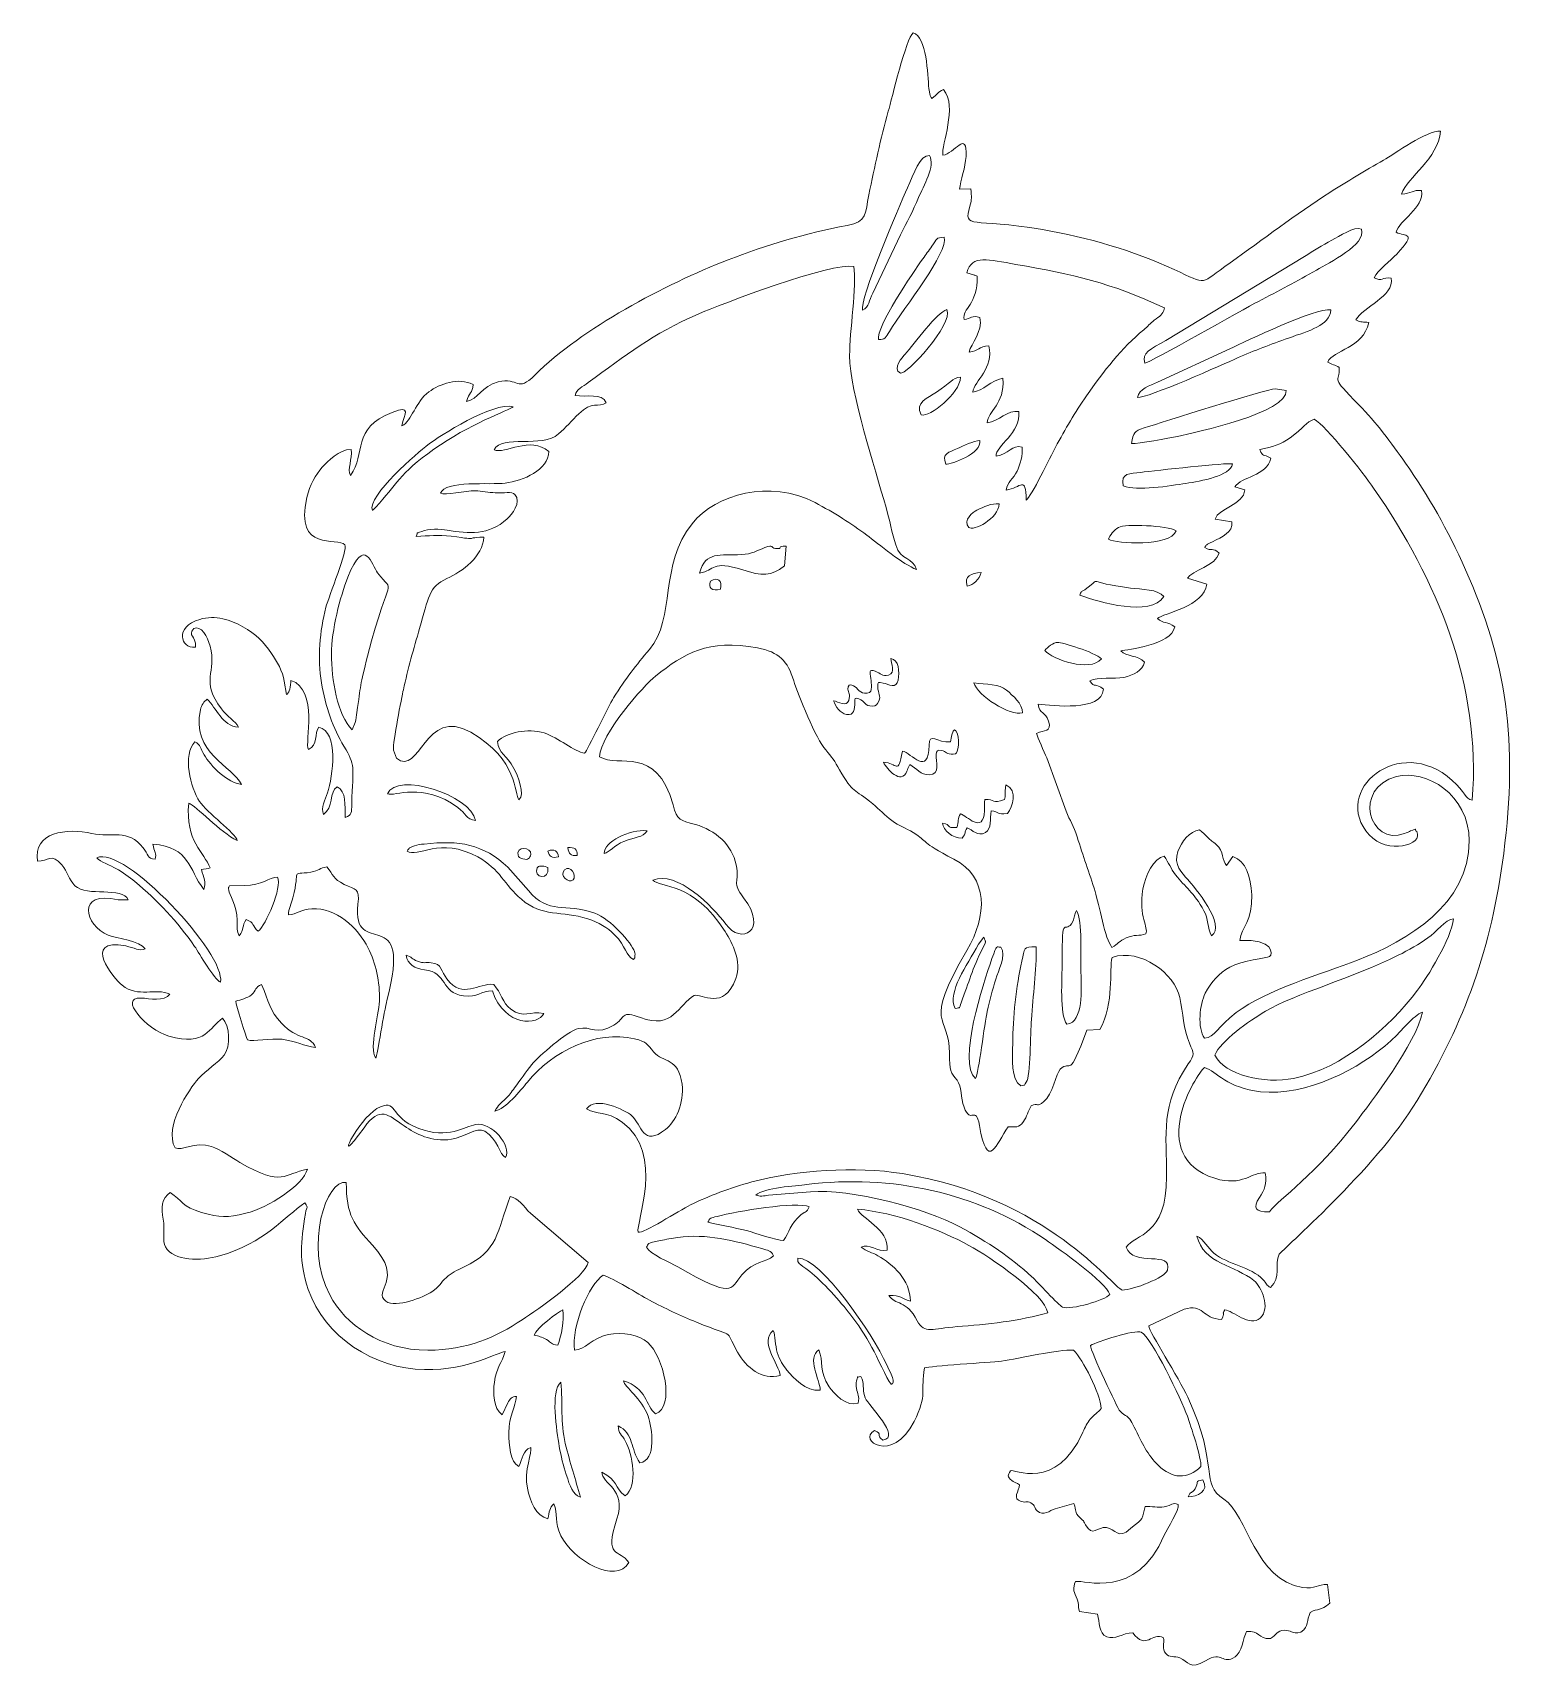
# Model space of a CAD drawing. Header units: centimetres. Extents: x -20.9 to 18.4, y -7.5 to 35.8.
import ezdxf

# ---------------------------------------------------------------- set-up
doc = ezdxf.new("R2010")
doc.units = ezdxf.units.CM
doc.header["$MEASUREMENT"] = 0
doc.layers.add('Plan 1', color=7, linetype='Continuous')

msp = doc.modelspace()

# ---------------------------------------------------------------- linework, layer by layer
at = {"layer": 'Plan 1', "color": 250, "lineweight": 20}
for points, knots in [([(-14.17409, 18.30003), (-14.18332, 18.29346), (-14.19388, 18.2856), (-14.20584, 18.27634), (-14.20584, 18.27634), (-14.26548, 18.62906), (-14.26548, 18.62906), (-14.29957, 18.89089), (-14.46202, 19.16412), (-14.59832, 19.3652), (-14.81132, 19.67987), (-15.00501, 19.869), (-15.36173, 20.07349), (-15.67014, 20.25013), (-16.0848, 20.39496), (-16.50113, 20.26831), (-17.16908, 20.06553), (-17.018, 19.49526), (-16.61529, 19.53388), (-16.5886, 19.86447), (-16.83341, 19.80538), (-16.66016, 20.02691), (-16.47102, 20.12972), (-16.28926, 19.8014), (-16.22679, 19.564), (-16.04219, 18.85684), (-16.4943, 18.6484), (-15.92858, 17.9009), (-15.77465, 17.69756), (-15.55426, 17.58053), (-15.47589, 17.4124), (-15.91154, 17.45047), (-16.0598, 17.92475), (-16.30176, 18.15534), (-16.38866, 18.09741), (-16.45228, 18.002), (-16.48067, 17.87873), (-16.74365, 16.74275), (-15.62129, 16.37695), (-15.39635, 15.90266), (-15.75248, 15.92594), (-16.21484, 16.39397), (-16.38638, 16.68366), (-16.4852, 16.85009), (-16.47385, 16.95573), (-16.62779, 17.03128), (-16.96404, 16.68652), (-16.7431, 15.80554), (-16.50567, 15.4494), (-16.31822, 15.16882), (-15.54178, 14.59571), (-15.50825, 14.41734), (-15.95129, 14.62921), (-16.60279, 15.33807), (-16.79079, 15.40281), (-16.89018, 14.39461), (-16.38467, 14.11005), (-16.22393, 13.6903), (-16.25392, 13.67374), (-16.39372, 13.66235), (-16.45683, 13.64543), (-16.40229, 13.43526), (-16.31937, 13.30008), (-16.39605, 13.12401), (-16.79876, 13.65167), (-16.7539, 14.2367), (-17.73768, 14.32249), (-17.71892, 14.12824), (-17.62521, 14.06347), (-17.68428, 13.92488), (-17.90068, 13.92658), (-17.85582, 14.05153), (-17.99611, 14.22593), (-18.40676, 14.73485), (-18.82878, 14.48776), (-19.35533, 14.60535), (-20.02045, 14.75359), (-20.92016, 14.64056), (-20.79463, 13.86524), (-20.50097, 13.87148), (-20.43225, 14.09642), (-20.14655, 13.76923), (-19.98923, 13.58918), (-19.97559, 13.38867), (-19.80349, 13.21998), (-19.49166, 12.91439), (-18.54479, 13.21032), (-18.3903, 12.84227), (-18.3903, 12.84227), (-18.65554, 12.84227), (-18.65554, 12.84227), (-19.79722, 13.11491), (-19.53423, 12.1567), (-18.92307, 11.91303), (-18.6953, 11.82215), (-18.07336, 11.75968), (-17.94214, 11.54895), (-18.10005, 11.47284), (-18.23921, 11.58416), (-18.45559, 11.6245), (-19.65748, 11.8477), (-18.76914, 10.75603), (-18.55614, 10.58677), (-18.12558, 10.24598), (-17.67233, 10.52315), (-17.28837, 10.35275), (-17.44911, 10.13975), (-17.81548, 10.23859), (-18.05516, 10.24824), (-18.66859, 10.27324), (-17.92054, 9.41499), (-17.3162, 9.24061), (-16.32334, 8.95434), (-16.2478, 9.47975), (-15.90018, 9.71036), (-15.69966, 9.5303), (-15.6815, 8.9589), (-15.8519, 8.73455), (-15.9973, 8.54257), (-16.34436, 8.33012), (-16.53065, 8.1194), (-16.77886, 7.83825), (-17.45707, 6.84366), (-17.1549, 6.28022), (-16.96916, 6.19105), (-16.64768, 6.46652), (-16.18533, 6.3143), (-15.96609, 6.24217), (-15.63492, 6.01385), (-15.43785, 5.89909), (-14.27517, 5.2226), (-14.28141, 5.60488), (-13.65207, 5.71563), (-13.76453, 5.29985), (-14.68697, 4.69209), (-15.28053, 4.55009), (-15.78376, 4.42968), (-15.95416, 4.43309), (-16.45175, 4.57337), (-16.98054, 4.72218), (-16.95045, 4.88976), (-17.28274, 5.09707), (-17.50427, 4.96303), (-17.53038, 4.68186), (-17.47018, 4.39389), (-17.40998, 4.10534), (-17.50256, 3.82475), (-17.40941, 3.66003), (-17.19129, 3.27494), (-16.45857, 3.28912), (-15.98088, 3.42204), (-14.78354, 3.75546), (-14.25588, 4.46318), (-13.7157, 4.83126), (-13.62483, 4.63133), (-13.66346, 4.78583), (-13.70435, 4.54216), (-13.83043, 3.79524), (-13.88099, 3.28176), (-13.62766, 2.53485), (-13.20223, 1.28298), (-11.87765, 0.43269), (-10.54968, 0.41225), (-9.33473, 0.3935), (-8.60487, 0.88708), (-8.41743, 0.88937), (-8.49297, 0.58606), (-8.65827, 0.47531), (-8.70314, 0.07828), (-8.73438, -0.19719), (-8.73722, -0.61297), (-8.49865, -0.78053), (-8.49865, -0.78053), (-8.34927, -0.467), (-8.34927, -0.467), (-8.28907, -0.35852), (-8.23965, -0.29716), (-8.11808, -0.2949), (-8.13855, -0.57549), (-8.31802, -0.79019), (-8.3169, -1.25596), (-8.31633, -1.56721), (-8.2919, -2.04434), (-8.05276, -2.14656), (-7.94654, -1.94435), (-7.95791, -1.73135), (-7.74093, -1.64957), (-7.69436, -1.75523), (-7.92497, -2.27209), (-7.82728, -2.72761), (-7.75401, -3.06842), (-7.59951, -3.46376), (-7.28541, -3.53815), (-7.24397, -3.34276), (-7.25247, -3.24392), (-7.12411, -3.13886), (-7.01789, -3.4024), (-7.11843, -3.63188), (-6.94462, -3.98177), (-6.62143, -4.631), (-5.47067, -5.29328), (-5.14692, -4.69006), (-5.37979, -4.32654), (-5.81658, -4.60883), (-5.45874, -3.53703), (-5.19349, -2.74184), (-5.86372, -2.60609), (-5.85634, -2.3005), (-5.43775, -2.50952), (-5.52465, -2.71684), (-5.24404, -2.92871), (-4.88393, -2.66914), (-5.04582, -1.81259), (-5.23665, -1.47009), (-5.3281, -1.30595), (-5.41785, -1.27982), (-5.42807, -1.07817), (-5.01002, -1.26107), (-5.10432, -1.69048), (-4.85211, -2.05), (-4.39942, -2.00399), (-4.52836, -1.11394), (-4.63287, -0.81971), (-4.79929, -0.34886), (-5.25652, -0.05462), (-5.28891, 0.11975), (-4.66411, -0.06769), (-4.69535, -0.54594), (-4.44146, -0.75496), (-3.90356, -0.5823), (-4.22902, 0.77011), (-4.64309, 1.13192), (-4.86915, 1.32901), (-5.30878, 1.42785), (-5.69447, 1.3398), (-6.10286, 1.24665), (-6.3221, 0.93653), (-6.5811, 0.92971), (-6.66745, 1.55053), (-6.19712, 2.678), (-5.82338, 2.91146), (-5.5513, 2.83421), (-4.91004, 2.41787), (-4.59593, 2.2503), (-4.18925, 2.03277), (-3.78654, 1.84817), (-3.35031, 1.66696), (-2.27679, 1.21996), (-2.64032, 1.55394), (-2.26658, 0.87745), (-2.04108, 0.4685), (-1.61167, 0.12599), (-1.1374, 0.25778), (-1.16354, 0.55881), (-1.70482, 1.15294), (-1.31916, 1.44602), (-1.2578, 1.3131), (-1.27712, 1.05694), (-1.2135, 0.86326), (-1.14876, 0.66672), (-1.0681, 0.52473), (-0.95961, 0.40035), (-0.78524, 0.20042), (-0.47341, -0.17732), (-0.0758, -0.12618), (-0.08888, 0.15044), (-0.43876, 0.71899), (-0.11499, 0.93938), (0.01793, 0.62868), (-0.1184, 0.38103), (0.16106, -0.03984), (0.27241, -0.20797), (0.62059, -0.59478), (0.93071, -0.4704), (0.96479, -0.26308), (0.90913, -0.25795), (0.88187, -0.07905), (0.87221, -0.01543), (0.8614, 0.05217), (0.88301, 0.11578), (0.94775, 0.30834), (0.85519, 0.17031), (1.00001, 0.23448), (1.00001, 0.23448), (1.03124, 0.16235), (1.03124, 0.16235), (1.07896, -0.0018), (1.04828, -0.16767), (1.11417, -0.3352), (1.20052, -0.55444), (2.08091, -1.36044), (1.57994, -1.45473), (1.37205, -1.30365), (1.60834, -1.29512), (1.35729, -1.20084), (0.89152, -1.4519), (1.83383, -2.0909), (2.40581, -0.96286), (2.77386, -0.23753), (2.56996, -0.14835), (2.68186, 0.45658), (2.82102, 0.51451), (4.39154, 0.59629), (4.71984, 0.64061), (5.20321, 0.70649), (6.23357, 0.95528), (6.62944, 0.92801), (6.87594, 0.66958), (7.33602, -0.20514), (7.35761, -0.61865), (7.28321, -0.70953), (7.15483, -0.79302), (7.06851, -0.89868), (6.98331, -1.00262), (6.939, -1.09804), (6.87539, -1.24118), (6.17108, -2.82759), (5.02825, -2.20792), (4.9601, -2.26358), (4.88738, -2.39138), (4.86355, -2.40787), (4.98963, -2.52088), (5.0186, -2.54644), (5.14128, -2.59642), (5.20036, -2.63561), (5.18049, -2.80999), (4.99417, -3.00538), (5.24411, -3.07694), (5.39292, -3.11954), (5.40938, -3.04344), (5.53606, -3.14227), (5.63205, -3.21726), (5.57127, -3.24054), (5.66442, -3.32744), (5.82686, -3.47967), (5.99499, -3.31325), (6.14437, -3.2678), (6.14437, -3.2678), (6.63116, -3.12921), (6.63116, -3.12921), (6.72715, -3.32913), (6.62774, -3.34562), (6.80779, -3.51883), (6.93048, -3.63698), (6.84925, -3.52281), (6.94298, -3.69435), (7.13043, -4.0397), (7.25253, -3.73242), (7.50304, -3.76592), (7.73193, -3.7966), (7.80237, -4.11013), (8.13634, -3.79375), (8.41411, -3.5302), (8.43227, -3.66822), (8.52145, -3.20643), (8.69128, -3.20528), (8.86963, -3.24108), (9.02811, -3.21835), (9.24793, -3.18656), (9.22179, -3.08884), (9.39674, -3.157), (9.4382, -3.29219), (9.10423, -3.79429), (9.02754, -3.97207), (8.28404, -5.69594), (6.9055, -5.14214), (6.68058, -5.19326), (6.60333, -5.38638), (6.61923, -5.42445), (6.69365, -5.59596), (6.78283, -5.80101), (6.73796, -5.80328), (6.78226, -5.99242), (6.78226, -5.99242), (7.25824, -6.0623), (7.25824, -6.0623), (7.33096, -6.2679), (7.27584, -6.5661), (7.50533, -6.65756), (7.72798, -6.74616), (7.90748, -6.55531), (8.19943, -6.55419), (8.53795, -7.02734), (8.70778, -6.5201), (9.00484, -6.68199), (9.03608, -6.83704), (8.96394, -6.97279), (9.0656, -7.10289), (9.15592, -7.21875), (9.29621, -7.15628), (9.44332, -7.21875), (9.65858, -7.31135), (9.70686, -7.5431), (10.11753, -7.29486), (10.58386, -7.01313), (10.55887, -7.41812), (10.90364, -7.18979), (11.07347, -7.07733), (11.12231, -6.69505), (11.20524, -6.515), (11.55513, -6.48377), (11.50288, -6.71437), (11.83799, -6.70527), (12.00158, -6.6161), (12.01578, -6.4951), (12.19754, -6.48545), (12.39349, -6.47465), (12.39178, -6.59848), (12.64682, -6.53488), (12.87345, -6.37072), (12.78145, -6.23156), (12.8939, -6.01176), (13.10407, -5.88567), (13.14838, -5.99869), (13.41192, -5.76639), (13.41192, -5.76639), (13.34774, -5.26995), (13.34774, -5.26995), (13.08646, -5.26426), (13.02682, -5.40115), (12.68944, -5.35117), (11.42737, -5.16487), (11.23026, -3.4194), (10.60886, -3.01725), (9.94941, -2.59127), (10.51286, -2.20388), (9.65121, -0.31755), (9.41719, 0.19478), (8.63563, 1.39439), (8.61915, 1.56763), (8.61915, 1.56763), (9.55918, 2.00897), (9.55918, 2.00897), (10.0579, 2.17654), (10.0346, 1.75905), (10.54466, 1.73974), (10.54466, 1.73974), (10.57418, 1.80336), (10.57418, 1.80336), (10.5776, 1.81245), (10.58328, 1.82608), (10.58667, 1.8363), (10.62757, 1.95103), (10.54634, 1.85107), (10.63325, 1.99875), (10.8292, 1.9766), (11.30291, 1.52674), (11.56875, 1.77893), (11.85331, 2.04871), (11.60168, 2.60877), (11.40062, 2.77236), (10.93144, 3.15464), (10.0539, 3.22391), (9.89428, 3.94698), (10.08455, 3.85836), (10.19077, 3.6181), (10.34073, 3.496), (10.70993, 3.19495), (11.31824, 3.1393), (11.64485, 2.79338), (11.72949, 2.70365), (11.73743, 2.63718), (11.83741, 2.58948), (12.1339, 2.85303), (11.9317, 3.18646), (12.07198, 3.4659), (12.12821, 3.57724), (14.59163, 5.67711), (15.7208, 7.53333), (16.99424, 9.62755), (17.68266, 11.56669), (18.01152, 14.07667), (18.39718, 17.02403), (18.07969, 19.17786), (17.00275, 21.58277), (16.51656, 22.66822), (16.0326, 23.51852), (15.41009, 24.40572), (15.03239, 24.94361), (14.63422, 25.48547), (14.18208, 25.94329), (13.38518, 26.751), (13.68679, 26.49766), (13.65781, 26.93785), (13.55445, 26.99921), (13.45162, 27.01625), (13.3545, 27.07816), (13.49311, 27.40362), (14.30193, 27.43544), (14.43882, 28.12441), (14.28547, 28.14826), (14.23719, 28.11702), (14.1003, 28.19314), (14.27694, 28.54816), (15.11814, 28.79978), (15.03635, 29.29905), (14.78701, 29.32972), (14.79837, 29.20476), (14.58649, 29.30814), (14.65806, 29.5058), (15.02726, 29.76878), (15.18005, 29.93465), (15.73328, 30.53501), (15.4118, 30.39473), (15.16642, 30.51287), (15.23231, 30.82414), (15.91163, 31.15698), (15.84065, 31.61762), (15.60548, 31.64603), (15.57425, 31.53186), (15.30502, 31.52221), (15.46293, 31.98456), (16.28312, 32.45429), (16.33709, 33.18872), (15.98378, 33.21939), (15.11703, 32.58835), (14.83417, 32.42362), (14.32238, 32.12543), (13.88788, 31.87322), (13.41361, 31.56934), (12.49856, 30.9826), (11.64714, 30.32487), (10.77072, 29.70743), (9.93805, 29.12127), (10.20898, 29.10764), (9.29335, 29.52853), (8.20847, 30.02723), (6.99921, 30.38165), (5.80358, 30.58556), (3.92863, 30.90592), (3.70368, 30.57079), (3.88261, 31.20126), (3.93884, 31.39948), (3.93089, 31.44096), (3.9059, 31.65964), (3.9059, 31.65964), (3.61224, 31.65112), (3.61224, 31.65112), (3.63497, 31.88968), (3.76786, 32.22821), (3.78208, 32.5213), (3.81843, 33.24835), (3.46342, 32.58207), (3.17146, 32.55539), (3.17146, 32.55539), (3.16981, 32.55131), (3.16981, 32.55131), (3.11641, 32.82792), (3.57024, 33.84294), (3.1857, 34.28769), (3.00622, 34.23089), (3.04371, 34.15762), (2.8733, 34.0582), (2.86478, 34.069), (2.85739, 34.08435), (2.85342, 34.09398), (2.84944, 34.10364), (2.83979, 34.11841), (2.83526, 34.12975), (2.83526, 34.12975), (2.79663, 34.31605), (2.79663, 34.31605), (2.76425, 34.68866), (2.74438, 35.6889), (2.38312, 35.79398), (2.19625, 35.65028), (1.81853, 34.05135), (1.72424, 33.71454), (1.52089, 32.98864), (1.36469, 32.25592), (1.21019, 31.50276), (1.10453, 30.98931), (1.17611, 30.79618), (0.63821, 30.69506), (-0.44382, 30.49057), (-1.50314, 30.17761), (-2.51191, 29.78514), (-4.20172, 29.12854), (-6.37657, 27.97719), (-7.6256, 26.73726), (-8.11749, 26.24934), (-8.05445, 26.69238), (-8.60141, 26.55435), (-9.04843, 26.44189), (-9.12794, 26.08234), (-9.43638, 26.03861), (-9.3813, 26.27261), (-9.26769, 26.25387), (-9.26654, 26.48334), (-9.65108, 26.68386), (-10.1492, 26.5021), (-10.43491, 26.29078), (-10.78707, 26.03065), (-10.89158, 25.51546), (-11.14889, 25.39391), (-11.08642, 25.70632), (-10.88364, 25.95111), (-11.40619, 25.74778), (-12.49731, 25.32348), (-12.08551, 24.64982), (-12.51038, 24.08069), (-12.60409, 24.242), (-12.45301, 24.5101), (-12.49504, 24.7657), (-12.81255, 24.76513), (-13.11701, 24.45102), (-13.25615, 24.29483), (-13.43962, 24.08922), (-13.58387, 23.82737), (-13.6617, 23.49679), (-14.01103, 22.01715), (-12.83925, 22.46417), (-12.65634, 22.23869), (-12.57228, 22.11769), (-13.08292, 20.89197), (-13.1613, 20.58809), (-13.32203, 19.96214), (-13.39077, 19.23341), (-13.28114, 18.5927), (-13.17322, 17.96166), (-12.97158, 17.37832), (-12.68247, 16.90917), (-12.3712, 16.40366), (-12.44674, 16.39286), (-12.47686, 15.3841), (-12.48368, 15.15065), (-12.4689, 15.09385), (-12.65408, 15.02172), (-12.6592, 15.34435), (-12.61545, 15.72092), (-12.86707, 15.83567), (-13.07097, 15.71355), (-12.96137, 15.27393), (-13.22376, 15.10581), (-13.31181, 15.28303), (-13.17322, 15.49885), (-13.11642, 15.67777), (-12.97841, 16.1123), (-12.81367, 17.30169), (-13.34874, 17.41813), (-13.46914, 17.26022), (-13.36976, 16.92228), (-13.62534, 16.82855), (-13.72704, 16.9927), (-13.34361, 18.40418), (-14.08599, 18.65351), (-14.09394, 18.6058), (-14.1036, 18.46607), (-14.11611, 18.42232), (-14.14167, 18.33372), (-14.14451, 18.35417), (-14.16041, 18.32577), (-14.16569, 18.31623), (-14.17023, 18.30766), (-14.17409, 18.30003)], [0, 0, 0, 0, 0.00458716, 0.00458716, 0.00458716, 0.00917431, 0.00917431, 0.00917431, 0.01376147, 0.01376147, 0.01376147, 0.01834862, 0.01834862, 0.01834862, 0.02293578, 0.02293578, 0.02293578, 0.02752294, 0.02752294, 0.02752294, 0.03211009, 0.03211009, 0.03211009, 0.03669725, 0.03669725, 0.03669725, 0.0412844, 0.0412844, 0.0412844, 0.04587156, 0.04587156, 0.04587156, 0.05045872, 0.05045872, 0.05045872, 0.05504587, 0.05504587, 0.05504587, 0.05963303, 0.05963303, 0.05963303, 0.06422018, 0.06422018, 0.06422018, 0.06880734, 0.06880734, 0.06880734, 0.0733945, 0.0733945, 0.0733945, 0.07798165, 0.07798165, 0.07798165, 0.08256881, 0.08256881, 0.08256881, 0.08715596, 0.08715596, 0.08715596, 0.09174312, 0.09174312, 0.09174312, 0.09633028, 0.09633028, 0.09633028, 0.10091743, 0.10091743, 0.10091743, 0.10550459, 0.10550459, 0.10550459, 0.11009174, 0.11009174, 0.11009174, 0.1146789, 0.1146789, 0.1146789, 0.11926606, 0.11926606, 0.11926606, 0.12385321, 0.12385321, 0.12385321, 0.12844037, 0.12844037, 0.12844037, 0.13302752, 0.13302752, 0.13302752, 0.13761468, 0.13761468, 0.13761468, 0.14220183, 0.14220183, 0.14220183, 0.14678899, 0.14678899, 0.14678899, 0.15137615, 0.15137615, 0.15137615, 0.1559633, 0.1559633, 0.1559633, 0.16055046, 0.16055046, 0.16055046, 0.16513761, 0.16513761, 0.16513761, 0.16972477, 0.16972477, 0.16972477, 0.17431193, 0.17431193, 0.17431193, 0.17889908, 0.17889908, 0.17889908, 0.18348624, 0.18348624, 0.18348624, 0.18807339, 0.18807339, 0.18807339, 0.19266055, 0.19266055, 0.19266055, 0.19724771, 0.19724771, 0.19724771, 0.20183486, 0.20183486, 0.20183486, 0.20642202, 0.20642202, 0.20642202, 0.21100917, 0.21100917, 0.21100917, 0.21559633, 0.21559633, 0.21559633, 0.22018349, 0.22018349, 0.22018349, 0.22477064, 0.22477064, 0.22477064, 0.2293578, 0.2293578, 0.2293578, 0.23394495, 0.23394495, 0.23394495, 0.23853211, 0.23853211, 0.23853211, 0.24311927, 0.24311927, 0.24311927, 0.24770642, 0.24770642, 0.24770642, 0.25229358, 0.25229358, 0.25229358, 0.25688073, 0.25688073, 0.25688073, 0.26146789, 0.26146789, 0.26146789, 0.26605505, 0.26605505, 0.26605505, 0.2706422, 0.2706422, 0.2706422, 0.27522936, 0.27522936, 0.27522936, 0.27981651, 0.27981651, 0.27981651, 0.28440367, 0.28440367, 0.28440367, 0.28899083, 0.28899083, 0.28899083, 0.29357798, 0.29357798, 0.29357798, 0.29816514, 0.29816514, 0.29816514, 0.30275229, 0.30275229, 0.30275229, 0.30733945, 0.30733945, 0.30733945, 0.31192661, 0.31192661, 0.31192661, 0.31651376, 0.31651376, 0.31651376, 0.32110092, 0.32110092, 0.32110092, 0.32568807, 0.32568807, 0.32568807, 0.33027523, 0.33027523, 0.33027523, 0.33486239, 0.33486239, 0.33486239, 0.33944954, 0.33944954, 0.33944954, 0.3440367, 0.3440367, 0.3440367, 0.34862385, 0.34862385, 0.34862385, 0.35321101, 0.35321101, 0.35321101, 0.35779817, 0.35779817, 0.35779817, 0.36238532, 0.36238532, 0.36238532, 0.36697248, 0.36697248, 0.36697248, 0.37155963, 0.37155963, 0.37155963, 0.37614679, 0.37614679, 0.37614679, 0.38073394, 0.38073394, 0.38073394, 0.3853211, 0.3853211, 0.3853211, 0.38990826, 0.38990826, 0.38990826, 0.39449541, 0.39449541, 0.39449541, 0.39908257, 0.39908257, 0.39908257, 0.40366972, 0.40366972, 0.40366972, 0.40825688, 0.40825688, 0.40825688, 0.41284404, 0.41284404, 0.41284404, 0.41743119, 0.41743119, 0.41743119, 0.42201835, 0.42201835, 0.42201835, 0.4266055, 0.4266055, 0.4266055, 0.43119266, 0.43119266, 0.43119266, 0.43577982, 0.43577982, 0.43577982, 0.44036697, 0.44036697, 0.44036697, 0.44495413, 0.44495413, 0.44495413, 0.44954128, 0.44954128, 0.44954128, 0.45412844, 0.45412844, 0.45412844, 0.4587156, 0.4587156, 0.4587156, 0.46330275, 0.46330275, 0.46330275, 0.46788991, 0.46788991, 0.46788991, 0.47247706, 0.47247706, 0.47247706, 0.47706422, 0.47706422, 0.47706422, 0.48165138, 0.48165138, 0.48165138, 0.48623853, 0.48623853, 0.48623853, 0.49082569, 0.49082569, 0.49082569, 0.49541284, 0.49541284, 0.49541284, 0.5, 0.5, 0.5, 0.50458716, 0.50458716, 0.50458716, 0.50917431, 0.50917431, 0.50917431, 0.51376147, 0.51376147, 0.51376147, 0.51834862, 0.51834862, 0.51834862, 0.52293578, 0.52293578, 0.52293578, 0.52752294, 0.52752294, 0.52752294, 0.53211009, 0.53211009, 0.53211009, 0.53669725, 0.53669725, 0.53669725, 0.5412844, 0.5412844, 0.5412844, 0.54587156, 0.54587156, 0.54587156, 0.55045872, 0.55045872, 0.55045872, 0.55504587, 0.55504587, 0.55504587, 0.55963303, 0.55963303, 0.55963303, 0.56422018, 0.56422018, 0.56422018, 0.56880734, 0.56880734, 0.56880734, 0.5733945, 0.5733945, 0.5733945, 0.57798165, 0.57798165, 0.57798165, 0.58256881, 0.58256881, 0.58256881, 0.58715596, 0.58715596, 0.58715596, 0.59174312, 0.59174312, 0.59174312, 0.59633028, 0.59633028, 0.59633028, 0.60091743, 0.60091743, 0.60091743, 0.60550459, 0.60550459, 0.60550459, 0.61009174, 0.61009174, 0.61009174, 0.6146789, 0.6146789, 0.6146789, 0.61926606, 0.61926606, 0.61926606, 0.62385321, 0.62385321, 0.62385321, 0.62844037, 0.62844037, 0.62844037, 0.63302752, 0.63302752, 0.63302752, 0.63761468, 0.63761468, 0.63761468, 0.64220183, 0.64220183, 0.64220183, 0.64678899, 0.64678899, 0.64678899, 0.65137615, 0.65137615, 0.65137615, 0.6559633, 0.6559633, 0.6559633, 0.66055046, 0.66055046, 0.66055046, 0.66513761, 0.66513761, 0.66513761, 0.66972477, 0.66972477, 0.66972477, 0.67431193, 0.67431193, 0.67431193, 0.67889908, 0.67889908, 0.67889908, 0.68348624, 0.68348624, 0.68348624, 0.68807339, 0.68807339, 0.68807339, 0.69266055, 0.69266055, 0.69266055, 0.69724771, 0.69724771, 0.69724771, 0.70183486, 0.70183486, 0.70183486, 0.70642202, 0.70642202, 0.70642202, 0.71100917, 0.71100917, 0.71100917, 0.71559633, 0.71559633, 0.71559633, 0.72018349, 0.72018349, 0.72018349, 0.72477064, 0.72477064, 0.72477064, 0.7293578, 0.7293578, 0.7293578, 0.73394495, 0.73394495, 0.73394495, 0.73853211, 0.73853211, 0.73853211, 0.74311927, 0.74311927, 0.74311927, 0.74770642, 0.74770642, 0.74770642, 0.75229358, 0.75229358, 0.75229358, 0.75688073, 0.75688073, 0.75688073, 0.76146789, 0.76146789, 0.76146789, 0.76605505, 0.76605505, 0.76605505, 0.7706422, 0.7706422, 0.7706422, 0.77522936, 0.77522936, 0.77522936, 0.77981651, 0.77981651, 0.77981651, 0.78440367, 0.78440367, 0.78440367, 0.78899083, 0.78899083, 0.78899083, 0.79357798, 0.79357798, 0.79357798, 0.79816514, 0.79816514, 0.79816514, 0.80275229, 0.80275229, 0.80275229, 0.80733945, 0.80733945, 0.80733945, 0.81192661, 0.81192661, 0.81192661, 0.81651376, 0.81651376, 0.81651376, 0.82110092, 0.82110092, 0.82110092, 0.82568807, 0.82568807, 0.82568807, 0.83027523, 0.83027523, 0.83027523, 0.83486239, 0.83486239, 0.83486239, 0.83944954, 0.83944954, 0.83944954, 0.8440367, 0.8440367, 0.8440367, 0.84862385, 0.84862385, 0.84862385, 0.85321101, 0.85321101, 0.85321101, 0.85779817, 0.85779817, 0.85779817, 0.86238532, 0.86238532, 0.86238532, 0.86697248, 0.86697248, 0.86697248, 0.87155963, 0.87155963, 0.87155963, 0.87614679, 0.87614679, 0.87614679, 0.88073394, 0.88073394, 0.88073394, 0.8853211, 0.8853211, 0.8853211, 0.88990826, 0.88990826, 0.88990826, 0.89449541, 0.89449541, 0.89449541, 0.89908257, 0.89908257, 0.89908257, 0.90366972, 0.90366972, 0.90366972, 0.90825688, 0.90825688, 0.90825688, 0.91284404, 0.91284404, 0.91284404, 0.91743119, 0.91743119, 0.91743119, 0.92201835, 0.92201835, 0.92201835, 0.9266055, 0.9266055, 0.9266055, 0.93119266, 0.93119266, 0.93119266, 0.93577982, 0.93577982, 0.93577982, 0.94036697, 0.94036697, 0.94036697, 0.94495413, 0.94495413, 0.94495413, 0.94954128, 0.94954128, 0.94954128, 0.95412844, 0.95412844, 0.95412844, 0.9587156, 0.9587156, 0.9587156, 0.96330275, 0.96330275, 0.96330275, 0.96788991, 0.96788991, 0.96788991, 0.97247706, 0.97247706, 0.97247706, 0.97706422, 0.97706422, 0.97706422, 0.98165138, 0.98165138, 0.98165138, 0.98623853, 0.98623853, 0.98623853, 0.99082569, 0.99082569, 0.99082569, 0.99541284, 0.99541284, 0.99541284, 1, 1, 1, 1]), ([(2.23033, 31.68796), (2.3979, 32.06285), (2.56373, 32.56723), (2.81309, 32.54506), (2.98122, 32.28435), (2.64837, 31.72373), (2.52682, 31.43577), (2.37288, 31.06943), (2.21782, 30.78087), (2.0463, 30.44405), (2.0463, 30.44405), (1.31415, 28.90136), (1.31415, 28.90136), (1.21247, 28.71164), (1.21984, 28.53612), (1.04492, 28.45321), (0.94211, 28.69292), (2.0088, 31.19155), (2.23033, 31.68796)], [0, 0, 0, 0, 0.16666667, 0.16666667, 0.16666667, 0.33333333, 0.33333333, 0.33333333, 0.5, 0.5, 0.5, 0.66666667, 0.66666667, 0.66666667, 0.83333333, 0.83333333, 0.83333333, 1, 1, 1, 1]), ([(2.63704, 29.80789), (2.72509, 29.93115), (2.78811, 30.01917), (2.87899, 30.14641), (3.01531, 30.33783), (2.97613, 30.37191), (3.20048, 30.38213), (3.32601, 29.98055), (2.15253, 28.54466), (1.75151, 27.88409), (1.66291, 27.73868), (1.64247, 27.66314), (1.46354, 27.67449), (1.39424, 27.99938), (2.37859, 29.44551), (2.63704, 29.80789)], [0, 0, 0, 0, 0.2, 0.2, 0.2, 0.4, 0.4, 0.4, 0.6, 0.6, 0.6, 0.8, 0.8, 0.8, 1, 1, 1, 1]), ([(13.05299, 29.51479), (12.54747, 29.2234), (12.04989, 28.95473), (11.51883, 28.68495), (11.14111, 28.49297), (8.64133, 27.0582), (8.51183, 27.04969), (8.42266, 27.33369), (8.66122, 27.40696), (9.07189, 27.65346), (9.07189, 27.65346), (12.73718, 29.87489), (12.73718, 29.87489), (12.98539, 30.02145), (13.2018, 30.16061), (13.46649, 30.30601), (13.63916, 30.40087), (14.07481, 30.68202), (14.24408, 30.59739), (14.38438, 30.18333), (13.3915, 29.70962), (13.05299, 29.51479)], [0, 0, 0, 0, 0.14285714, 0.14285714, 0.14285714, 0.28571429, 0.28571429, 0.28571429, 0.42857143, 0.42857143, 0.42857143, 0.57142857, 0.57142857, 0.57142857, 0.71428571, 0.71428571, 0.71428571, 0.85714286, 0.85714286, 0.85714286, 1, 1, 1, 1]), ([(5.13339, 24.18925), (5.21235, 24.35793), (5.29301, 24.62716), (5.26461, 24.82653), (4.99368, 24.90605), (4.91528, 24.63625), (4.57905, 24.59137), (4.55575, 24.85947), (5.24417, 25.20139), (5.17884, 25.76884), (4.88975, 25.82053), (4.64776, 25.50529), (4.34049, 25.47177), (4.36151, 25.79836), (4.80796, 25.93979), (4.75853, 26.64979), (4.42057, 26.59924), (4.24904, 26.309), (3.95821, 26.28344), (4.00308, 26.58449), (4.52849, 26.91733), (4.38536, 27.50748), (4.10421, 27.49215), (4.12351, 27.36093), (3.8628, 27.34447), (3.91391, 27.57224), (4.22747, 27.87441), (4.14736, 28.25952), (4.14736, 28.25952), (4.1462, 28.2601), (4.1462, 28.2601), (3.94457, 28.32315), (3.90594, 28.22147), (3.7327, 28.20501), (3.67021, 28.50037), (4.0911, 28.5867), (4.07917, 29.34953), (4.07917, 29.34953), (4.01214, 29.37623), (4.01214, 29.37623), (4.00248, 29.37964), (3.98885, 29.38418), (3.97749, 29.3876), (3.97749, 29.3876), (3.80027, 29.4387), (3.80027, 29.4387), (3.94284, 29.93797), (4.36769, 29.79031), (5.10156, 29.66192), (6.61015, 29.39838), (7.61382, 29.17969), (9.0321, 28.51172), (8.9895, 28.31179), (8.90772, 28.3044), (8.76287, 28.18568), (8.66007, 28.10162), (8.58793, 28.01811), (8.48342, 27.93121), (7.90974, 27.45579), (7.41445, 26.82816), (6.97085, 26.18688), (6.6647, 25.74554), (6.41023, 25.30989), (6.14783, 24.82427), (6.02515, 24.59764), (5.50542, 23.49968), (5.3725, 23.42414), (5.36285, 24.10175), (5.2413, 23.7428), (4.84371, 23.68883), (4.86473, 23.91092), (5.03853, 23.98647), (5.13339, 24.18925)], [0, 0, 0, 0, 0.04166667, 0.04166667, 0.04166667, 0.08333333, 0.08333333, 0.08333333, 0.125, 0.125, 0.125, 0.16666667, 0.16666667, 0.16666667, 0.20833333, 0.20833333, 0.20833333, 0.25, 0.25, 0.25, 0.29166667, 0.29166667, 0.29166667, 0.33333333, 0.33333333, 0.33333333, 0.375, 0.375, 0.375, 0.41666667, 0.41666667, 0.41666667, 0.45833333, 0.45833333, 0.45833333, 0.5, 0.5, 0.5, 0.54166667, 0.54166667, 0.54166667, 0.58333333, 0.58333333, 0.58333333, 0.625, 0.625, 0.625, 0.66666667, 0.66666667, 0.66666667, 0.70833333, 0.70833333, 0.70833333, 0.75, 0.75, 0.75, 0.79166667, 0.79166667, 0.79166667, 0.83333333, 0.83333333, 0.83333333, 0.875, 0.875, 0.875, 0.91666667, 0.91666667, 0.91666667, 0.95833333, 0.95833333, 0.95833333, 1, 1, 1, 1]), ([(-8.05212, 15.49489), (-8.17082, 15.63121), (-8.07199, 16.57125), (-9.32444, 17.28011), (-10.55302, 17.97592), (-10.67003, 16.09187), (-11.29425, 16.59455), (-11.29425, 16.59455), (-11.37547, 16.80981), (-11.37547, 16.80981), (-11.3908, 17.01883), (-11.15394, 18.21165), (-11.11134, 18.40363), (-10.98979, 18.95173), (-10.83984, 19.49588), (-10.6825, 20.02582), (-10.43939, 20.84375), (-10.44224, 21.13229), (-9.95716, 21.35097), (-9.55787, 21.53102), (-9.00349, 21.936), (-8.98304, 22.44494), (-9.61864, 22.42563), (-8.96997, 22.35291), (-9.84185, 22.46937), (-10.19686, 22.51651), (-10.42973, 22.47561), (-10.77338, 22.46198), (-10.7018, 22.60909), (-10.82563, 22.51368), (-10.62059, 22.59773), (-10.44621, 22.6693), (-10.13609, 22.66078), (-9.95034, 22.63011), (-9.37438, 22.53582), (-8.8541, 22.48583), (-8.36619, 22.92718), (-8.24293, 23.03852), (-7.97711, 23.36624), (-8.15772, 23.57357), (-8.24407, 23.66388), (-8.43946, 23.59971), (-8.67801, 23.6173), (-8.86546, 23.63093), (-9.02336, 23.66729), (-9.21193, 23.67127), (-9.46072, 23.67695), (-10.00769, 23.54689), (-10.12982, 23.60482), (-10.01907, 23.95924), (-8.80128, 23.82349), (-8.41788, 23.87348), (-7.94246, 23.93484), (-7.26768, 24.22223), (-7.26144, 24.70845), (-7.75502, 25.13559), (-8.42129, 24.63461), (-8.71096, 24.75446), (-8.50137, 25.18161), (-7.43522, 24.78287), (-7.00128, 25.17477), (-6.81328, 25.34517), (-6.64969, 25.52864), (-6.46793, 25.71152), (-6.12884, 26.05346), (-5.94025, 25.86546), (-5.74145, 26.00347), (-5.84823, 26.27043), (-6.264, 26.13923), (-6.56794, 26.19655), (-6.53782, 26.35729), (-6.3612, 26.42942), (-6.21862, 26.53451), (-5.22462, 27.27066), (-4.51974, 27.81365), (-3.30592, 28.34927), (-2.75439, 28.59294), (0.26225, 29.74029), (0.81036, 29.60908), (0.89556, 29.1189), (0.69449, 27.86363), (0.70073, 27.25132), (0.71209, 26.2522), (1.36868, 24.27559), (1.6652, 23.23331), (1.75664, 22.91239), (1.8231, 22.5466), (1.92136, 22.2376), (2.05539, 21.81615), (2.37461, 21.90929), (2.47062, 21.59235), (2.12697, 21.70708), (1.45503, 22.27679), (1.15457, 22.49888), (0.74674, 22.80106), (0.29575, 23.093), (-0.21544, 23.35884), (-1.41619, 23.98307), (-2.82709, 23.59059), (-3.46949, 22.80107), (-4.34308, 21.72756), (-3.89549, 20.30018), (-4.59809, 19.46919), (-4.94627, 19.05739), (-5.22572, 18.70749), (-5.54893, 18.19006), (-5.68753, 17.96798), (-6.23962, 16.79904), (-6.31289, 16.72803), (-6.57531, 16.75358), (-7.01777, 17.14834), (-7.38016, 17.26195), (-7.82773, 17.40167), (-8.35938, 17.26877), (-8.62352, 17.04042), (-8.5951, 16.70871), (-8.37075, 16.68032), (-8.18445, 16.32359), (-8.09869, 16.16), (-7.86638, 15.61814), (-8.05212, 15.49489)], [0, 0, 0, 0, 0.025, 0.025, 0.025, 0.05, 0.05, 0.05, 0.075, 0.075, 0.075, 0.1, 0.1, 0.1, 0.125, 0.125, 0.125, 0.15, 0.15, 0.15, 0.175, 0.175, 0.175, 0.2, 0.2, 0.2, 0.225, 0.225, 0.225, 0.25, 0.25, 0.25, 0.275, 0.275, 0.275, 0.3, 0.3, 0.3, 0.325, 0.325, 0.325, 0.35, 0.35, 0.35, 0.375, 0.375, 0.375, 0.4, 0.4, 0.4, 0.425, 0.425, 0.425, 0.45, 0.45, 0.45, 0.475, 0.475, 0.475, 0.5, 0.5, 0.5, 0.525, 0.525, 0.525, 0.55, 0.55, 0.55, 0.575, 0.575, 0.575, 0.6, 0.6, 0.6, 0.625, 0.625, 0.625, 0.65, 0.65, 0.65, 0.675, 0.675, 0.675, 0.7, 0.7, 0.7, 0.725, 0.725, 0.725, 0.75, 0.75, 0.75, 0.775, 0.775, 0.775, 0.8, 0.8, 0.8, 0.825, 0.825, 0.825, 0.85, 0.85, 0.85, 0.875, 0.875, 0.875, 0.9, 0.9, 0.9, 0.925, 0.925, 0.925, 0.95, 0.95, 0.95, 0.975, 0.975, 0.975, 1, 1, 1, 1]), ([(2.04347, 26.78782), (1.81117, 26.90255), (2.10765, 27.2127), (2.17012, 27.28709), (2.40073, 27.56144), (3.02779, 28.40604), (3.27432, 28.46626), (3.45322, 28.07095), (2.18603, 26.71797), (2.04347, 26.78782)], [0, 0, 0, 0, 0.33333333, 0.33333333, 0.33333333, 0.66666667, 0.66666667, 0.66666667, 1, 1, 1, 1]), ([(10.96503, 27.1877), (10.61117, 27.02808), (8.56921, 26.11362), (8.32324, 26.1426), (8.34709, 26.36922), (8.66292, 26.46066), (8.84468, 26.54303), (8.84468, 26.54303), (10.76735, 27.43081), (10.76735, 27.43081), (11.18257, 27.61881), (13.04219, 28.52933), (13.43808, 28.46288), (13.39433, 28.02778), (12.87349, 27.91816), (12.31346, 27.7131), (11.85679, 27.54554), (11.4058, 27.38707), (10.96503, 27.1877)], [0, 0, 0, 0, 0.16666667, 0.16666667, 0.16666667, 0.33333333, 0.33333333, 0.33333333, 0.5, 0.5, 0.5, 0.66666667, 0.66666667, 0.66666667, 0.83333333, 0.83333333, 0.83333333, 1, 1, 1, 1]), ([(2.59555, 25.67909), (2.40414, 26.00968), (2.77846, 26.13293), (2.99883, 26.27946), (3.37144, 26.52767), (3.41574, 26.66457), (3.63781, 26.67763), (3.61167, 26.23631), (2.82501, 25.61945), (2.59555, 25.67909)], [0, 0, 0, 0, 0.33333333, 0.33333333, 0.33333333, 0.66666667, 0.66666667, 0.66666667, 1, 1, 1, 1]), ([(-11.83955, 23.23443), (-11.83955, 23.23443), (-11.90771, 23.16911), (-11.90771, 23.16911), (-11.91112, 23.1765), (-11.92304, 23.15491), (-11.93156, 23.14867), (-12.07468, 23.53433), (-10.71263, 24.70044), (-10.46101, 24.88959), (-10.15598, 25.11848), (-8.74168, 26.03183), (-8.20152, 25.8938), (-8.30717, 25.81088), (-9.39262, 25.42179), (-10.30141, 24.77371), (-11.23123, 24.11085), (-11.29256, 23.84219), (-11.83955, 23.23443)], [0, 0, 0, 0, 0.16666667, 0.16666667, 0.16666667, 0.33333333, 0.33333333, 0.33333333, 0.5, 0.5, 0.5, 0.66666667, 0.66666667, 0.66666667, 0.83333333, 0.83333333, 0.83333333, 1, 1, 1, 1]), ([(8.1608, 24.91914), (8.22101, 25.22415), (8.21589, 25.24459), (8.49535, 25.33377), (8.97645, 25.48771), (11.68239, 26.34593), (11.97094, 26.37149), (11.97094, 26.37149), (12.25493, 26.32889), (12.25493, 26.32889), (12.31002, 25.74271), (9.85628, 25.21618), (9.37916, 25.1128), (9.16445, 25.06622), (8.33517, 24.91287), (8.1608, 24.91914)], [0, 0, 0, 0, 0.2, 0.2, 0.2, 0.4, 0.4, 0.4, 0.6, 0.6, 0.6, 0.8, 0.8, 0.8, 1, 1, 1, 1]), ([(5.96311, 17.5783), (5.87791, 17.83388), (5.73136, 17.75949), (5.68991, 18.02303), (5.68991, 18.02303), (5.69114, 18.02193), (5.69114, 18.02193), (6.08931, 17.99353), (7.36331, 17.81574), (7.42239, 18.41896), (7.18724, 18.59957), (7.19747, 18.4428), (7.06058, 18.64217), (7.26109, 18.75519), (7.70072, 18.67739), (7.95516, 18.73475), (8.21589, 18.79384), (8.44932, 18.91766), (8.50271, 19.13292), (8.33061, 19.3357), (8.02559, 19.27265), (7.88133, 19.43339), (8.04095, 19.47145), (9.21897, 19.58503), (9.3053, 20.06955), (9.12808, 20.22802), (8.98494, 20.14453), (8.85146, 20.29276), (8.98892, 20.42907), (10.10105, 20.60971), (10.15331, 21.20383), (10.15331, 21.20383), (9.63926, 21.35548), (9.63926, 21.35548), (9.76707, 21.57531), (10.38674, 21.67982), (10.48218, 22.02117), (10.29871, 22.19327), (10.3044, 22.04958), (10.09879, 22.16658), (10.1465, 22.25233), (10.13058, 22.23758), (10.30042, 22.32163), (10.56965, 22.45455), (10.84285, 22.56701), (10.81956, 22.85328), (10.81956, 22.85328), (10.37367, 22.92429), (10.37367, 22.92429), (10.45263, 23.21113), (11.12571, 23.29632), (11.1649, 23.69506), (11.1649, 23.69506), (10.89964, 23.77286), (10.89964, 23.77286), (11.05526, 24.04892), (11.74538, 24.0597), (11.8465, 24.53114), (11.64884, 24.66178), (11.63295, 24.5499), (11.56024, 24.76459), (11.90218, 24.82821), (12.10266, 24.89465), (12.35996, 25.07756), (12.72746, 25.33884), (12.78027, 25.49277), (12.99556, 25.56547), (13.30627, 25.40188), (14.30083, 24.12788), (14.56949, 23.74107), (16.26098, 21.30493), (17.41006, 18.55071), (17.18171, 15.48466), (16.98349, 15.51761), (16.99938, 15.69595), (16.65005, 16.00836), (15.24028, 17.26988), (13.42268, 15.7147), (14.45021, 14.5662), (14.92904, 14.03114), (15.91053, 14.30775), (15.7106, 14.6514), (15.63164, 14.72297), (15.75038, 14.74057), (15.54474, 14.67016), (15.52884, 14.66447), (15.44137, 14.61563), (15.39024, 14.59744), (14.44111, 14.25323), (14.01341, 15.81523), (15.17042, 16.10888), (15.95882, 16.3088), (17.09877, 15.63687), (17.09762, 14.40488), (17.09592, 12.72473), (15.47713, 11.76597), (14.14177, 11.24965), (13.18525, 10.87989), (11.7346, 10.46864), (10.93429, 9.86316), (10.43672, 9.48658), (10.35948, 9.19974), (10.0965, 9.18441), (9.8926, 9.45251), (9.96985, 10.09036), (10.11354, 10.37209), (10.27372, 10.68506), (10.47253, 10.89805), (10.76162, 11.06277), (11.08595, 11.24794), (11.7488, 11.30474), (11.81583, 11.34848), (11.90785, 11.40812), (11.92488, 11.82105), (11.032, 11.77391), (11.07403, 12.13061), (11.36881, 12.27544), (11.34155, 12.97809), (11.32339, 13.44952), (11.19329, 13.88232), (10.84682, 13.98968), (10.84682, 13.98968), (10.67643, 13.7534), (10.67643, 13.7534), (10.5509, 13.88176), (10.60828, 14.1317), (10.40605, 14.31231), (10.31121, 14.39695), (10.27428, 14.40093), (10.16124, 14.51509), (10.1033, 14.57359), (10.05331, 14.63209), (9.96301, 14.69571), (9.69094, 14.65994), (9.48363, 14.3867), (9.38932, 14.1277), (9.25755, 13.76533), (9.50122, 13.55969), (9.65514, 13.3825), (9.8034, 13.21209), (10.69742, 12.15675), (10.27482, 11.89774), (10.17997, 12.08631), (10.19133, 12.35667), (10.07943, 12.5589), (9.81247, 13.04111), (9.57789, 13.1854), (9.32966, 13.50462), (9.18936, 13.68467), (9.157, 13.81417), (9.02635, 14.00559), (8.75088, 13.95901), (8.51969, 13.48076), (8.46291, 13.13712), (8.33567, 12.37542), (8.62478, 12.13175), (8.53673, 11.94319), (8.37146, 11.88299), (8.23172, 11.93694), (8.02213, 11.84039), (7.83127, 11.75234), (7.80289, 11.67964), (7.64384, 11.58762), (7.46264, 11.80233), (7.30078, 12.72873), (7.19682, 13.06725), (7.04686, 13.55686), (6.87364, 14.0181), (6.72311, 14.51168), (6.63223, 14.81043), (6.53396, 14.93087), (6.42945, 15.19724), (6.42945, 15.19724), (5.91712, 16.6036), (5.91712, 16.6036), (5.85351, 16.7649), (5.6672, 17.14376), (5.64902, 17.25225), (5.84611, 17.34369), (6.06308, 17.27838), (5.96311, 17.5783)], [0, 0, 0, 0, 0.01666667, 0.01666667, 0.01666667, 0.03333333, 0.03333333, 0.03333333, 0.05, 0.05, 0.05, 0.06666667, 0.06666667, 0.06666667, 0.08333333, 0.08333333, 0.08333333, 0.1, 0.1, 0.1, 0.11666667, 0.11666667, 0.11666667, 0.13333333, 0.13333333, 0.13333333, 0.15, 0.15, 0.15, 0.16666667, 0.16666667, 0.16666667, 0.18333333, 0.18333333, 0.18333333, 0.2, 0.2, 0.2, 0.21666667, 0.21666667, 0.21666667, 0.23333333, 0.23333333, 0.23333333, 0.25, 0.25, 0.25, 0.26666667, 0.26666667, 0.26666667, 0.28333333, 0.28333333, 0.28333333, 0.3, 0.3, 0.3, 0.31666667, 0.31666667, 0.31666667, 0.33333333, 0.33333333, 0.33333333, 0.35, 0.35, 0.35, 0.36666667, 0.36666667, 0.36666667, 0.38333333, 0.38333333, 0.38333333, 0.4, 0.4, 0.4, 0.41666667, 0.41666667, 0.41666667, 0.43333333, 0.43333333, 0.43333333, 0.45, 0.45, 0.45, 0.46666667, 0.46666667, 0.46666667, 0.48333333, 0.48333333, 0.48333333, 0.5, 0.5, 0.5, 0.51666667, 0.51666667, 0.51666667, 0.53333333, 0.53333333, 0.53333333, 0.55, 0.55, 0.55, 0.56666667, 0.56666667, 0.56666667, 0.58333333, 0.58333333, 0.58333333, 0.6, 0.6, 0.6, 0.61666667, 0.61666667, 0.61666667, 0.63333333, 0.63333333, 0.63333333, 0.65, 0.65, 0.65, 0.66666667, 0.66666667, 0.66666667, 0.68333333, 0.68333333, 0.68333333, 0.7, 0.7, 0.7, 0.71666667, 0.71666667, 0.71666667, 0.73333333, 0.73333333, 0.73333333, 0.75, 0.75, 0.75, 0.76666667, 0.76666667, 0.76666667, 0.78333333, 0.78333333, 0.78333333, 0.8, 0.8, 0.8, 0.81666667, 0.81666667, 0.81666667, 0.83333333, 0.83333333, 0.83333333, 0.85, 0.85, 0.85, 0.86666667, 0.86666667, 0.86666667, 0.88333333, 0.88333333, 0.88333333, 0.9, 0.9, 0.9, 0.91666667, 0.91666667, 0.91666667, 0.93333333, 0.93333333, 0.93333333, 0.95, 0.95, 0.95, 0.96666667, 0.96666667, 0.96666667, 0.98333333, 0.98333333, 0.98333333, 1, 1, 1, 1]), ([(3.25047, 24.37386), (3.11699, 24.66239), (3.33396, 24.69308), (3.55264, 24.78907), (3.71624, 24.86064), (3.98376, 25.00095), (4.14961, 25.00548), (4.20641, 24.6465), (3.38395, 24.37615), (3.25047, 24.37386)], [0, 0, 0, 0, 0.33333333, 0.33333333, 0.33333333, 0.66666667, 0.66666667, 0.66666667, 1, 1, 1, 1]), ([(7.94268, 23.80243), (7.86316, 24.1546), (8.12444, 24.12392), (8.40957, 24.15857), (8.80432, 24.20571), (10.71166, 24.42325), (10.83662, 24.38349), (10.77528, 24.06257), (9.99996, 23.9308), (9.60181, 23.86833), (9.18262, 23.80243), (8.30394, 23.65931), (7.94268, 23.80243)], [0, 0, 0, 0, 0.25, 0.25, 0.25, 0.5, 0.5, 0.5, 0.75, 0.75, 0.75, 1, 1, 1, 1]), ([(4.65795, 23.32872), (4.64885, 22.93226), (3.96159, 22.59032), (3.85593, 22.70449), (3.68609, 22.88796), (3.96669, 23.11288), (4.06552, 23.15944), (4.24672, 23.24465), (4.45629, 23.34689), (4.65795, 23.32872)], [0, 0, 0, 0, 0.33333333, 0.33333333, 0.33333333, 0.66666667, 0.66666667, 0.66666667, 1, 1, 1, 1]), ([(7.55531, 22.38927), (7.57804, 22.49946), (7.70357, 22.63521), (7.82056, 22.70395), (7.97506, 22.79483), (9.11844, 22.76018), (9.34621, 22.61192), (9.17297, 22.18252), (7.75298, 22.27623), (7.55531, 22.38927)], [0, 0, 0, 0, 0.33333333, 0.33333333, 0.33333333, 0.66666667, 0.66666667, 0.66666667, 1, 1, 1, 1]), ([(-12.46606, 17.34656), (-12.85967, 17.73281), (-13.01246, 18.68589), (-13.01416, 19.35502), (-13.01531, 19.97187), (-12.78468, 20.8659), (-12.57907, 21.38674), (-12.13206, 22.51592), (-11.94348, 21.70481), (-11.79183, 21.50147), (-11.32265, 20.87043), (-11.46013, 21.62926), (-12.05652, 19.29876), (-12.261, 18.50016), (-12.23657, 18.5348), (-12.34053, 17.80606), (-12.35188, 17.72711), (-12.36666, 17.61181), (-12.38426, 17.53854), (-12.38426, 17.53854), (-12.46606, 17.34656), (-12.46606, 17.34656)], [0, 0, 0, 0, 0.14285714, 0.14285714, 0.14285714, 0.28571429, 0.28571429, 0.28571429, 0.42857143, 0.42857143, 0.42857143, 0.57142857, 0.57142857, 0.57142857, 0.71428571, 0.71428571, 0.71428571, 0.85714286, 0.85714286, 0.85714286, 1, 1, 1, 1]), ([(-2.1302, 21.57815), (-2.96517, 21.84682), (-2.84474, 21.56452), (-3.27356, 21.49466), (-3.10941, 22.07969), (-2.73681, 21.95587), (-2.16427, 21.98315), (-1.86834, 21.99734), (-1.76042, 22.08881), (-1.53947, 22.16945), (-1.29524, 22.25862), (-1.40316, 22.16491), (-1.25889, 22.1456), (-1.03794, 22.11663), (-1.24979, 22.22059), (-0.97944, 22.20808), (-0.97944, 22.20808), (-1.02204, 21.68438), (-1.02204, 21.68438), (-1.38555, 21.40263), (-1.62013, 21.414), (-2.1302, 21.57815)], [0, 0, 0, 0, 0.14285714, 0.14285714, 0.14285714, 0.28571429, 0.28571429, 0.28571429, 0.42857143, 0.42857143, 0.42857143, 0.57142857, 0.57142857, 0.57142857, 0.71428571, 0.71428571, 0.71428571, 0.85714286, 0.85714286, 0.85714286, 1, 1, 1, 1]), ([(-2.72033, 21.06808), (-2.93389, 20.99822), (-3.06, 21.10501), (-2.98105, 21.28394), (-2.78792, 21.3896), (-2.66466, 21.31175), (-2.72033, 21.06808)], [0, 0, 0, 0, 0.5, 0.5, 0.5, 1, 1, 1, 1]), ([(3.80824, 21.14763), (3.73325, 21.41912), (3.90651, 21.49128), (4.18539, 21.50491), (4.12745, 21.32939), (3.98316, 21.18342), (3.80824, 21.14763)], [0, 0, 0, 0, 0.5, 0.5, 0.5, 1, 1, 1, 1]), ([(6.79476, 20.9102), (6.85895, 21.07151), (6.82032, 20.967), (6.98106, 21.09025), (7.39741, 21.41002), (6.88336, 21.24475), (8.13864, 21.0982), (8.41525, 21.06582), (8.87248, 21.0647), (9.01847, 20.87214), (8.65892, 20.32857), (7.30936, 20.71934), (6.79476, 20.9102)], [0, 0, 0, 0, 0.25, 0.25, 0.25, 0.5, 0.5, 0.5, 0.75, 0.75, 0.75, 1, 1, 1, 1]), ([(-3.97332, 15.35973), (-4.41011, 16.97114), (-5.4115, 16.31455), (-5.91645, 16.63376), (-5.90167, 17.21938), (-4.74295, 18.52746), (-4.43454, 18.76999), (-3.68251, 19.3607), (-3.05091, 19.76285), (-1.73769, 19.51407), (-1.17139, 19.40674), (-0.93454, 19.16136), (-0.78061, 18.64617), (-0.67157, 18.27981), (-0.17796, 17.08304), (0.0674, 16.81494), (0.23553, 16.63146), (0.30765, 16.51049), (0.43318, 16.28952), (0.79727, 15.64825), (0.80409, 15.80445), (1.31187, 15.38414), (1.47886, 15.24555), (1.64074, 15.08026), (1.81455, 14.94962), (2.02243, 14.79341), (2.17581, 14.75706), (2.38368, 14.62699), (2.79549, 14.36854), (2.54272, 14.3998), (3.46289, 13.92211), (4.37509, 13.4484), (4.34952, 12.43453), (3.80538, 11.50812), (2.60066, 9.45765), (3.35383, 9.84332), (3.34303, 8.78342), (3.33791, 8.31143), (3.37768, 8.27848), (3.54467, 8.07002), (3.67303, 7.90928), (3.63272, 7.61505), (3.72816, 7.35946), (3.91047, 6.87497), (4.03601, 7.44068), (4.13542, 6.87326), (4.35239, 5.63674), (4.58188, 6.38309), (4.89711, 6.84259), (5.10558, 6.84998), (5.1709, 6.79148), (5.30096, 6.97722), (5.39467, 7.11069), (5.41966, 7.2561), (5.5043, 7.39867), (5.70482, 7.48784), (5.63437, 7.34017), (5.84113, 7.50659), (6.06946, 7.69007), (6.16034, 8.25919), (6.27621, 8.36541), (6.58462, 8.64885), (6.46477, 8.02405), (6.98223, 9.39577), (6.98223, 9.39577), (7.3253, 9.41393), (7.3253, 9.41393), (7.71891, 10.12165), (7.55817, 10.98559), (7.64792, 11.32354), (8.40337, 11.5763), (9.3059, 10.88561), (9.43711, 10.26309), (9.52744, 9.83538), (9.53368, 9.44573), (9.69612, 9.0487), (9.81143, 8.76696), (9.84209, 8.7647), (9.66374, 8.50229), (8.92193, 7.41062), (9.08893, 6.65801), (9.09064, 5.52486), (9.09291, 3.92764), (8.26533, 4.0174), (8.01826, 3.65102), (8.19776, 3.11825), (9.26616, 3.58173), (9.11053, 3.041), (9.05486, 2.84732), (8.20117, 2.52414), (7.91263, 2.5173), (7.66216, 2.59626), (5.93715, 4.97731), (2.10202, 5.59926), (0.84901, 5.80259), (-0.709, 5.69467), (-1.88761, 5.38057), (-2.4681, 5.22552), (-3.01963, 5.00854), (-3.50868, 4.77226), (-3.82562, 4.61891), (-4.76168, 4.00489), (-4.89687, 4.04976), (-4.97127, 4.26843), (-4.17154, 6.14112), (-5.32059, 6.96359), (-5.75171, 7.272), (-5.98743, 7.15273), (-6.26178, 7.31062), (-6.04707, 7.67187), (-5.23369, 7.28448), (-5.06387, 7.13112), (-4.8026, 6.89484), (-4.77419, 6.29277), (-4.16929, 6.77158), (-3.9154, 6.97266), (-3.66888, 7.46055), (-3.73476, 7.96721), (-3.82847, 8.68687), (-4.23233, 8.52158), (-4.48622, 8.82431), (-4.66229, 9.03448), (-4.66229, 9.08845), (-4.99002, 9.16626), (-6.01299, 9.40993), (-7.17282, 8.83683), (-7.82944, 8.02289), (-8.01235, 7.79681), (-8.40937, 7.3038), (-8.6894, 7.25665), (-8.60135, 7.41227), (-8.5173, 7.47306), (-8.40881, 7.57702), (-8.31169, 7.67017), (-8.25487, 7.75309), (-8.1674, 7.87067), (-8.00837, 8.08481), (-7.8766, 8.28132), (-7.7113, 8.48525), (-7.54034, 8.69542), (-6.77524, 9.37189), (-6.47648, 9.44007), (-6.155, 9.51334), (-5.9829, 9.2515), (-5.54098, 9.52697), (-5.22006, 9.72691), (-5.36491, 9.9331), (-4.83212, 9.72804), (-3.97956, 9.39918), (-3.82962, 10.07905), (-3.41326, 10.31593), (-3.23035, 10.36421), (-2.61068, 9.90468), (-2.31475, 10.76066), (-2.15116, 11.23437), (-2.38914, 11.67856), (-2.59705, 12.00685), (-3.45132, 13.35698), (-4.29479, 13.14172), (-4.5112, 13.36947), (-3.87277, 13.6296), (-2.91625, 12.67366), (-2.57887, 12.20451), (-2.17561, 11.64333), (-1.43721, 12.02389), (-2.10516, 12.90143), (-2.43289, 13.33199), (-2.204, 13.27008), (-2.30283, 13.77273), (-2.40678, 14.30324), (-2.85549, 14.69005), (-3.37976, 14.84), (-3.79212, 14.95759), (-3.85859, 14.93543), (-3.97332, 15.35973)], [0, 0, 0, 0, 0.01724138, 0.01724138, 0.01724138, 0.03448276, 0.03448276, 0.03448276, 0.05172414, 0.05172414, 0.05172414, 0.06896552, 0.06896552, 0.06896552, 0.0862069, 0.0862069, 0.0862069, 0.10344828, 0.10344828, 0.10344828, 0.12068966, 0.12068966, 0.12068966, 0.13793103, 0.13793103, 0.13793103, 0.15517241, 0.15517241, 0.15517241, 0.17241379, 0.17241379, 0.17241379, 0.18965517, 0.18965517, 0.18965517, 0.20689655, 0.20689655, 0.20689655, 0.22413793, 0.22413793, 0.22413793, 0.24137931, 0.24137931, 0.24137931, 0.25862069, 0.25862069, 0.25862069, 0.27586207, 0.27586207, 0.27586207, 0.29310345, 0.29310345, 0.29310345, 0.31034483, 0.31034483, 0.31034483, 0.32758621, 0.32758621, 0.32758621, 0.34482759, 0.34482759, 0.34482759, 0.36206897, 0.36206897, 0.36206897, 0.37931034, 0.37931034, 0.37931034, 0.39655172, 0.39655172, 0.39655172, 0.4137931, 0.4137931, 0.4137931, 0.43103448, 0.43103448, 0.43103448, 0.44827586, 0.44827586, 0.44827586, 0.46551724, 0.46551724, 0.46551724, 0.48275862, 0.48275862, 0.48275862, 0.5, 0.5, 0.5, 0.51724138, 0.51724138, 0.51724138, 0.53448276, 0.53448276, 0.53448276, 0.55172414, 0.55172414, 0.55172414, 0.56896552, 0.56896552, 0.56896552, 0.5862069, 0.5862069, 0.5862069, 0.60344828, 0.60344828, 0.60344828, 0.62068966, 0.62068966, 0.62068966, 0.63793103, 0.63793103, 0.63793103, 0.65517241, 0.65517241, 0.65517241, 0.67241379, 0.67241379, 0.67241379, 0.68965517, 0.68965517, 0.68965517, 0.70689655, 0.70689655, 0.70689655, 0.72413793, 0.72413793, 0.72413793, 0.74137931, 0.74137931, 0.74137931, 0.75862069, 0.75862069, 0.75862069, 0.77586207, 0.77586207, 0.77586207, 0.79310345, 0.79310345, 0.79310345, 0.81034483, 0.81034483, 0.81034483, 0.82758621, 0.82758621, 0.82758621, 0.84482759, 0.84482759, 0.84482759, 0.86206897, 0.86206897, 0.86206897, 0.87931034, 0.87931034, 0.87931034, 0.89655172, 0.89655172, 0.89655172, 0.9137931, 0.9137931, 0.9137931, 0.93103448, 0.93103448, 0.93103448, 0.94827586, 0.94827586, 0.94827586, 0.96551724, 0.96551724, 0.96551724, 0.98275862, 0.98275862, 0.98275862, 1, 1, 1, 1]), ([(5.86324, 19.44476), (5.95014, 19.53847), (6.07909, 19.65719), (6.21596, 19.65945), (6.30116, 19.66117), (7.19065, 19.40728), (7.36558, 19.22154), (7.05717, 18.85973), (6.0768, 19.20961), (5.86324, 19.44476)], [0, 0, 0, 0, 0.33333333, 0.33333333, 0.33333333, 0.66666667, 0.66666667, 0.66666667, 1, 1, 1, 1]), ([(0.61497, 17.75495), (0.46162, 17.78166), (0.32755, 17.95488), (0.277, 18.11676), (0.40026, 18.08609), (0.62065, 17.94295), (0.67517, 18.11959), (0.7314, 18.29965), (0.66099, 18.32182), (0.65643, 18.41836), (0.6513, 18.52969), (0.70073, 18.55865), (0.80298, 18.51265), (0.9285, 18.45585), (0.96427, 18.2809), (1.16081, 18.31669), (1.27271, 18.33715), (1.26986, 18.3695), (1.27554, 18.4814), (1.27952, 18.55752), (1.2693, 18.62738), (1.26021, 18.70462), (1.24033, 18.87105), (1.19546, 18.96704), (1.38005, 18.89603), (1.52943, 18.83867), (1.55669, 18.75176), (1.72768, 18.7955), (1.93157, 18.8472), (1.79697, 19.10392), (1.78729, 19.23744), (2.00144, 19.19996), (2.02755, 18.8813), (1.98212, 18.65978), (1.93329, 18.4235), (1.74414, 18.54788), (1.58907, 18.58423), (1.45332, 18.61548), (1.43855, 18.61548), (1.44367, 18.48767), (1.45162, 18.29058), (1.53796, 18.25251), (1.47264, 18.10825), (1.42663, 18.00657), (1.41355, 17.97648), (1.30506, 17.97364), (1.08469, 17.96738), (1.11024, 18.11108), (0.94838, 18.16505), (0.82058, 18.20764), (0.83704, 18.18038), (0.83591, 18.07134), (0.83365, 17.89469), (0.83421, 17.71633), (0.61497, 17.75495)], [0, 0, 0, 0, 0.05555556, 0.05555556, 0.05555556, 0.11111111, 0.11111111, 0.11111111, 0.16666667, 0.16666667, 0.16666667, 0.22222222, 0.22222222, 0.22222222, 0.27777778, 0.27777778, 0.27777778, 0.33333333, 0.33333333, 0.33333333, 0.38888889, 0.38888889, 0.38888889, 0.44444444, 0.44444444, 0.44444444, 0.5, 0.5, 0.5, 0.55555556, 0.55555556, 0.55555556, 0.61111111, 0.61111111, 0.61111111, 0.66666667, 0.66666667, 0.66666667, 0.72222222, 0.72222222, 0.72222222, 0.77777778, 0.77777778, 0.77777778, 0.83333333, 0.83333333, 0.83333333, 0.88888889, 0.88888889, 0.88888889, 0.94444444, 0.94444444, 0.94444444, 1, 1, 1, 1]), ([(5.2748, 17.79755), (4.95559, 17.69928), (4.06554, 18.25195), (3.9917, 18.59104), (4.32398, 18.53878), (4.65853, 18.57456), (4.85619, 18.39453), (5.0124, 18.25195), (5.28616, 18.04066), (5.2748, 17.79755)], [0, 0, 0, 0, 0.33333333, 0.33333333, 0.33333333, 0.66666667, 0.66666667, 0.66666667, 1, 1, 1, 1]), ([(2.21726, 16.25319), (2.06276, 15.87946), (1.68278, 16.30092), (1.59985, 16.48606), (1.95428, 16.4923), (1.97984, 16.10438), (2.0957, 16.78313), (2.33938, 16.73998), (2.7864, 16.08563), (2.80344, 16.94331), (2.81026, 17.30399), (3.00451, 16.98536), (3.37259, 17.03135), (3.38565, 17.0836), (3.39246, 17.15859), (3.40552, 17.21482), (3.48958, 17.57663), (3.64408, 17.09042), (3.56457, 16.8388), (3.53503, 16.74566), (3.53957, 16.71044), (3.44528, 16.70362), (3.26069, 16.68999), (3.26124, 16.77576), (3.13287, 16.79676), (3.02153, 16.81437), (3.00281, 16.80245), (2.99314, 16.69112), (2.97666, 16.50482), (3.11867, 16.16344), (2.80399, 16.15605), (2.58417, 16.15093), (2.47457, 16.31623), (2.29337, 16.42869), (2.29337, 16.42869), (2.24226, 16.32135), (2.24226, 16.32135), (2.23657, 16.30772), (2.22294, 16.26627), (2.21726, 16.25319)], [0, 0, 0, 0, 0.07692308, 0.07692308, 0.07692308, 0.15384615, 0.15384615, 0.15384615, 0.23076923, 0.23076923, 0.23076923, 0.30769231, 0.30769231, 0.30769231, 0.38461538, 0.38461538, 0.38461538, 0.46153846, 0.46153846, 0.46153846, 0.53846154, 0.53846154, 0.53846154, 0.61538462, 0.61538462, 0.61538462, 0.69230769, 0.69230769, 0.69230769, 0.76923077, 0.76923077, 0.76923077, 0.84615385, 0.84615385, 0.84615385, 0.92307692, 0.92307692, 0.92307692, 1, 1, 1, 1]), ([(-9.20405, 14.94452), (-9.44431, 14.9752), (-9.45908, 15.13478), (-9.66584, 15.28702), (-10.60644, 15.97885), (-11.342, 15.56931), (-11.52999, 15.65224), (-11.28802, 16.24808), (-9.32387, 15.62157), (-9.20405, 14.94452)], [0, 0, 0, 0, 0.33333333, 0.33333333, 0.33333333, 0.66666667, 0.66666667, 0.66666667, 1, 1, 1, 1]), ([(3.67651, 14.48104), (3.42659, 14.46856), (3.17894, 14.69348), (3.1602, 14.87525), (3.42146, 14.84627), (3.20791, 14.72472), (3.54017, 14.7639), (3.59299, 14.91554), (3.55265, 14.99565), (3.6322, 15.1223), (3.79409, 15.08482), (4.23486, 14.56057), (4.27063, 15.20409), (4.2763, 15.30804), (4.2678, 15.387), (4.27913, 15.49831), (4.54553, 15.53523), (4.46602, 15.35573), (4.80167, 15.50343), (4.82723, 15.62213), (4.81247, 15.6085), (4.81475, 15.72723), (4.81475, 15.72723), (4.83575, 15.89082), (4.83575, 15.89082), (5.16348, 15.72611), (5.01525, 15.32225), (4.87836, 15.128), (4.58755, 15.08711), (4.67558, 15.18595), (4.44613, 15.19843), (4.40749, 14.98543), (4.47056, 14.73211), (4.29447, 14.63101), (4.07239, 14.50265), (3.96731, 14.70201), (3.81055, 14.75368), (3.71625, 14.60999), (3.80259, 14.62589), (3.67651, 14.48104)], [0, 0, 0, 0, 0.07692308, 0.07692308, 0.07692308, 0.15384615, 0.15384615, 0.15384615, 0.23076923, 0.23076923, 0.23076923, 0.30769231, 0.30769231, 0.30769231, 0.38461538, 0.38461538, 0.38461538, 0.46153846, 0.46153846, 0.46153846, 0.53846154, 0.53846154, 0.53846154, 0.61538462, 0.61538462, 0.61538462, 0.69230769, 0.69230769, 0.69230769, 0.76923077, 0.76923077, 0.76923077, 0.84615385, 0.84615385, 0.84615385, 0.92307692, 0.92307692, 0.92307692, 1, 1, 1, 1]), ([(-15.95298, 10.66977), (-16.11769, 10.72998), (-16.5045, 11.42577), (-16.63515, 11.61492), (-17.09466, 12.27778), (-17.60698, 12.82022), (-18.22101, 13.32913), (-18.36072, 13.44501), (-18.53113, 13.57281), (-18.71971, 13.67788), (-18.83729, 13.74376), (-19.14797, 13.86247), (-19.22692, 13.95676), (-18.50557, 14.31234), (-15.79282, 11.39169), (-15.95298, 10.66977)], [0, 0, 0, 0, 0.2, 0.2, 0.2, 0.4, 0.4, 0.4, 0.6, 0.6, 0.6, 0.8, 0.8, 0.8, 1, 1, 1, 1]), ([(-9.14272, 13.98122), (-10.14523, 14.53274), (-10.73767, 13.94033), (-11.01429, 14.13572), (-10.94215, 14.2266), (-10.97395, 14.21976), (-10.82, 14.27485), (-10.73536, 14.30553), (-10.66038, 14.31234), (-10.5644, 14.32314), (-9.63516, 14.43163), (-8.99217, 14.32031), (-8.34523, 13.70799), (-8.34523, 13.70799), (-7.7994, 13.09341), (-7.7994, 13.09341), (-7.25696, 12.43568), (-6.85594, 12.78556), (-6.03973, 12.48908), (-5.63703, 12.3431), (-5.06277, 11.70126), (-4.99462, 11.47576), (-4.96793, 11.38658), (-4.97758, 11.45077), (-4.98269, 11.37295), (-4.98953, 11.26105), (-4.97189, 11.33945), (-5.02017, 11.26674), (-5.24, 11.37693), (-5.19797, 11.60073), (-5.52909, 11.93131), (-5.71257, 12.11477), (-5.93465, 12.24826), (-6.22888, 12.3431), (-6.92409, 12.56632), (-7.4302, 12.38059), (-7.98855, 12.86056), (-8.43158, 13.24112), (-8.55028, 13.6552), (-9.14272, 13.98122)], [0, 0, 0, 0, 0.07692308, 0.07692308, 0.07692308, 0.15384615, 0.15384615, 0.15384615, 0.23076923, 0.23076923, 0.23076923, 0.30769231, 0.30769231, 0.30769231, 0.38461538, 0.38461538, 0.38461538, 0.46153846, 0.46153846, 0.46153846, 0.53846154, 0.53846154, 0.53846154, 0.61538462, 0.61538462, 0.61538462, 0.69230769, 0.69230769, 0.69230769, 0.76923077, 0.76923077, 0.76923077, 0.84615385, 0.84615385, 0.84615385, 0.92307692, 0.92307692, 0.92307692, 1, 1, 1, 1]), ([(-4.66061, 14.67017), (-4.77477, 14.48387), (-4.96392, 14.52191), (-5.27631, 14.39185), (-5.51487, 14.29246), (-5.66594, 14.10558), (-5.79321, 14.07549), (-5.82274, 14.37312), (-5.10877, 14.73208), (-4.66061, 14.67017)], [0, 0, 0, 0, 0.33333333, 0.33333333, 0.33333333, 0.66666667, 0.66666667, 0.66666667, 1, 1, 1, 1]), ([(-7.74144, 14.04594), (-7.75733, 13.94822), (-7.80676, 13.89315), (-7.94819, 13.9278), (-8.02658, 13.94711), (-8.06236, 13.9812), (-8.07429, 14.02492), (-8.14131, 14.26347), (-7.70734, 14.25666), (-7.74144, 14.04594)], [0, 0, 0, 0, 0.33333333, 0.33333333, 0.33333333, 0.66666667, 0.66666667, 0.66666667, 1, 1, 1, 1]), ([(-7.0076, 13.9829), (-7.19049, 13.94542), (-7.24558, 13.99255), (-7.28591, 14.13569), (-7.12858, 14.21124), (-7.0076, 14.13286), (-7.0076, 13.9829)], [0, 0, 0, 0, 0.5, 0.5, 0.5, 1, 1, 1, 1]), ([(-6.50773, 14.01868), (-6.69064, 14.00334), (-6.72812, 14.06072), (-6.7588, 14.22997), (-6.57135, 14.23338), (-6.50206, 14.19646), (-6.50773, 14.01868)], [0, 0, 0, 0, 0.5, 0.5, 0.5, 1, 1, 1, 1]), ([(-14.43983, 13.44955), (-14.31375, 13.17293), (-14.75734, 12.17269), (-14.95329, 12.01366), (-15.12369, 12.15508), (-15.04191, 12.24767), (-15.27533, 12.32436), (-15.3861, 12.14657), (-15.32248, 12.06932), (-15.45368, 11.89495), (-15.53376, 12.02331), (-15.50141, 12.10567), (-15.5082, 12.30391), (-15.52183, 12.70604), (-15.71894, 13.0031), (-15.73257, 13.09398), (-15.74791, 13.19451), (-15.74791, 13.15021), (-15.71496, 13.21894), (-15.71496, 13.21894), (-15.32023, 13.22745), (-15.32023, 13.22745), (-14.84539, 13.22745), (-14.67215, 13.43421), (-14.43983, 13.44955)], [0, 0, 0, 0, 0.125, 0.125, 0.125, 0.25, 0.25, 0.25, 0.375, 0.375, 0.375, 0.5, 0.5, 0.5, 0.625, 0.625, 0.625, 0.75, 0.75, 0.75, 0.875, 0.875, 0.875, 1, 1, 1, 1]), ([(-11.74412, 10.16367), (-11.72596, 10.68282), (-11.84069, 11.1713), (-12.04289, 11.57004), (-12.31894, 12.11361), (-12.88808, 12.63958), (-13.53218, 12.6106), (-13.81619, 12.59812), (-13.93659, 12.45555), (-14.153, 12.4476), (-14.14846, 12.60493), (-14.08143, 12.74182), (-14.03827, 12.89859), (-13.81845, 13.70287), (-14.13142, 13.491), (-13.55831, 13.57791), (-13.35044, 13.60971), (-13.31579, 13.69435), (-13.14027, 13.71763), (-12.95057, 13.50746), (-12.9835, 13.4058), (-12.67566, 13.25642), (-12.37917, 13.11272), (-12.26045, 13.16328), (-12.31214, 12.73217), (-12.4939, 11.21276), (-10.83306, 12.86564), (-11.54761, 10.18298), (-11.61406, 9.93419), (-11.7998, 8.71812), (-11.84239, 8.65336), (-12.02472, 8.95894), (-11.75835, 9.76324), (-11.74412, 10.16367)], [0, 0, 0, 0, 0.09090909, 0.09090909, 0.09090909, 0.18181818, 0.18181818, 0.18181818, 0.27272727, 0.27272727, 0.27272727, 0.36363636, 0.36363636, 0.36363636, 0.45454545, 0.45454545, 0.45454545, 0.54545455, 0.54545455, 0.54545455, 0.63636364, 0.63636364, 0.63636364, 0.72727273, 0.72727273, 0.72727273, 0.81818182, 0.81818182, 0.81818182, 0.90909091, 0.90909091, 0.90909091, 1, 1, 1, 1]), ([(-7.28591, 13.69889), (-7.22003, 13.35923), (-7.68464, 13.41545), (-7.57162, 13.69663), (-7.51595, 13.73013), (-7.58071, 13.7415), (-7.4302, 13.7415), (-7.3893, 13.7415), (-7.32171, 13.71197), (-7.28591, 13.69889)], [0, 0, 0, 0, 0.33333333, 0.33333333, 0.33333333, 0.66666667, 0.66666667, 0.66666667, 1, 1, 1, 1]), ([(-6.6202, 13.37401), (-6.72188, 13.27574), (-7.00587, 13.48534), (-6.84228, 13.64323), (-6.69575, 13.7841), (-6.50603, 13.48476), (-6.6202, 13.37401)], [0, 0, 0, 0, 0.5, 0.5, 0.5, 1, 1, 1, 1]), ([(6.4517, 9.55592), (6.24892, 9.82005), (6.32732, 10.75894), (6.32506, 11.19061), (6.31767, 12.59185), (6.39776, 11.87164), (6.60679, 12.27493), (6.67096, 12.39875), (6.63064, 12.44362), (6.70847, 12.56803), (6.86467, 12.28176), (6.81412, 11.3156), (6.82208, 10.92312), (6.83117, 10.50336), (6.89535, 9.59913), (6.4517, 9.55592)], [0, 0, 0, 0, 0.2, 0.2, 0.2, 0.4, 0.4, 0.4, 0.6, 0.6, 0.6, 0.8, 0.8, 0.8, 1, 1, 1, 1]), ([(15.21706, 11.37751), (15.49311, 11.51553), (15.78051, 11.67628), (16.00714, 11.83645), (16.21843, 11.98641), (16.47005, 12.32494), (16.68475, 12.34708), (16.62966, 11.8285), (15.981, 10.78168), (15.7345, 10.45792), (14.97736, 9.46279), (13.75674, 8.38415), (12.45204, 8.12061), (11.68751, 7.96611), (10.62251, 8.20127), (10.36862, 8.73687), (10.50949, 9.10211), (11.27345, 9.6434), (11.70341, 9.89674), (12.4793, 10.35455), (14.01062, 10.77371), (15.21706, 11.37751)], [0, 0, 0, 0, 0.14285714, 0.14285714, 0.14285714, 0.28571429, 0.28571429, 0.28571429, 0.42857143, 0.42857143, 0.42857143, 0.57142857, 0.57142857, 0.57142857, 0.71428571, 0.71428571, 0.71428571, 0.85714286, 0.85714286, 0.85714286, 1, 1, 1, 1]), ([(3.49015, 9.97055), (3.28509, 10.42836), (3.7997, 11.08723), (4.11097, 11.67114), (4.11097, 11.67114), (4.2541, 11.85516), (4.2541, 11.85516), (4.26035, 11.84435), (4.26659, 11.82902), (4.2683, 11.82165), (4.27, 11.81426), (4.27795, 11.79722), (4.27965, 11.78815), (4.28987, 11.71942), (4.33703, 11.79895), (4.23592, 11.59447), (3.93089, 10.97818), (3.86842, 10.69305), (3.65144, 10.12334), (3.5901, 9.96204), (3.65657, 10.0052), (3.49015, 9.97055)], [0, 0, 0, 0, 0.14285714, 0.14285714, 0.14285714, 0.28571429, 0.28571429, 0.28571429, 0.42857143, 0.42857143, 0.42857143, 0.57142857, 0.57142857, 0.57142857, 0.71428571, 0.71428571, 0.71428571, 0.85714286, 0.85714286, 0.85714286, 1, 1, 1, 1]), ([(-9.5187, 10.30453), (-10.14293, 10.38521), (-9.92426, 10.92707), (-10.55077, 10.99578), (-10.82, 11.02532), (-10.98812, 11.13948), (-11.04094, 11.37861), (-10.88532, 11.34055), (-10.88587, 11.27693), (-10.74104, 11.22241), (-10.56552, 11.15596), (-10.53087, 11.19685), (-10.37127, 11.18264), (-10.09295, 11.15766), (-10.1083, 10.95145), (-9.95947, 10.75438), (-9.53973, 10.19774), (-9.12054, 10.65611), (-8.72009, 10.60783), (-8.51335, 10.38006), (-8.49689, 10.12843), (-8.26399, 9.9518), (-7.92034, 9.69166), (-7.76245, 9.91262), (-7.39723, 9.84104), (-7.52729, 9.5224), (-8.42247, 9.46162), (-8.75474, 10.43632), (-9.05862, 10.4346), (-9.14724, 10.25626), (-9.5187, 10.30453)], [0, 0, 0, 0, 0.1, 0.1, 0.1, 0.2, 0.2, 0.2, 0.3, 0.3, 0.3, 0.4, 0.4, 0.4, 0.5, 0.5, 0.5, 0.6, 0.6, 0.6, 0.7, 0.7, 0.7, 0.8, 0.8, 0.8, 0.9, 0.9, 0.9, 1, 1, 1, 1]), ([(4.46824, 11.28944), (4.61137, 11.69044), (4.57673, 11.58084), (4.7017, 11.5973), (4.85334, 11.36952), (4.6341, 10.9725), (4.56707, 10.74531), (4.48641, 10.47153), (4.40633, 10.18186), (4.34215, 9.89501), (4.2757, 9.59794), (4.11097, 8.24383), (4.03259, 8.11833), (3.55377, 8.5517), (4.22855, 10.61695), (4.46824, 11.28944)], [0, 0, 0, 0, 0.2, 0.2, 0.2, 0.4, 0.4, 0.4, 0.6, 0.6, 0.6, 0.8, 0.8, 0.8, 1, 1, 1, 1]), ([(5.01638, 9.04926), (5.01581, 9.71268), (5.1152, 10.57264), (5.25664, 11.21903), (5.33444, 11.57403), (5.28843, 11.61263), (5.64173, 11.60299), (5.644, 10.97252), (5.55483, 10.31761), (5.50996, 9.6752), (5.48553, 9.32531), (5.49235, 8.17796), (5.37478, 8.02006), (5.27706, 7.88828), (5.39067, 7.97746), (5.23617, 7.92008), (4.95729, 8.10013), (5.01635, 8.63007), (5.01638, 9.04926)], [0, 0, 0, 0, 0.16666667, 0.16666667, 0.16666667, 0.33333333, 0.33333333, 0.33333333, 0.5, 0.5, 0.5, 0.66666667, 0.66666667, 0.66666667, 0.83333333, 0.83333333, 0.83333333, 1, 1, 1, 1]), ([(-13.43618, 8.93509), (-13.72699, 8.97145), (-13.96612, 9.11231), (-14.32113, 9.15548), (-14.6057, 9.19013), (-15.09646, 9.08335), (-15.23221, 9.13787), (-15.28104, 9.21), (-15.54744, 10.07279), (-15.54288, 10.16254), (-15.41452, 10.20629), (-15.24469, 10.23924), (-15.13279, 10.33294), (-14.99136, 10.45165), (-15.04815, 10.53287), (-14.86241, 10.60673), (-14.66817, 10.1387), (-14.6602, 9.93139), (-14.33986, 9.58432), (-13.89852, 9.10664), (-13.59238, 9.30317), (-13.43618, 8.93509)], [0, 0, 0, 0, 0.14285714, 0.14285714, 0.14285714, 0.28571429, 0.28571429, 0.28571429, 0.42857143, 0.42857143, 0.42857143, 0.57142857, 0.57142857, 0.57142857, 0.71428571, 0.71428571, 0.71428571, 0.85714286, 0.85714286, 0.85714286, 1, 1, 1, 1]), ([(10.36462, 5.47656), (8.53339, 6.05931), (9.86818, 8.2518), (10.09711, 8.40856), (10.41007, 8.29952), (10.69179, 7.86443), (11.57788, 7.76672), (12.77522, 7.63495), (14.20828, 8.37448), (15.02621, 9.11514), (15.31872, 9.3804), (15.61293, 9.78083), (15.86456, 9.87514), (15.6987, 9.05153), (14.49795, 7.49012), (14.07934, 6.93915), (13.06319, 5.60435), (12.06976, 4.92901), (11.80963, 4.58877), (11.42965, 4.57912), (11.36318, 4.69328), (11.54494, 4.96593), (11.68808, 5.18007), (11.74601, 5.31694), (11.70056, 5.61913), (11.34897, 5.65947), (11.10188, 5.24198), (10.36462, 5.47656)], [0, 0, 0, 0, 0.11111111, 0.11111111, 0.11111111, 0.22222222, 0.22222222, 0.22222222, 0.33333333, 0.33333333, 0.33333333, 0.44444444, 0.44444444, 0.44444444, 0.55555556, 0.55555556, 0.55555556, 0.66666667, 0.66666667, 0.66666667, 0.77777778, 0.77777778, 0.77777778, 0.88888889, 0.88888889, 0.88888889, 1, 1, 1, 1]), ([(-11.80887, 7.31971), (-11.24428, 7.62983), (-11.51806, 7.09365), (-10.70524, 6.79489), (-9.92368, 6.50747), (-9.49427, 6.83976), (-9.19778, 6.90055), (-8.78542, 6.98519), (-8.22139, 6.32346), (-8.40939, 6.02867), (-8.55877, 6.08716), (-8.61956, 6.53135), (-8.95467, 6.7222), (-9.17391, 6.84716), (-9.5079, 6.55692), (-9.84075, 6.50865), (-10.36698, 6.43247), (-10.78662, 6.65123), (-11.08806, 6.86187), (-11.50998, 7.15668), (-11.73451, 7.40252), (-12.15193, 6.81652), (-13.03604, 5.57662), (-12.30379, 7.04758), (-11.80887, 7.31971)], [0, 0, 0, 0, 0.125, 0.125, 0.125, 0.25, 0.25, 0.25, 0.375, 0.375, 0.375, 0.5, 0.5, 0.5, 0.625, 0.625, 0.625, 0.75, 0.75, 0.75, 0.875, 0.875, 0.875, 1, 1, 1, 1]), ([(-13.05847, 2.39004), (-13.74971, 3.7027), (-13.13799, 5.47087), (-12.62223, 5.3641), (-12.62223, 4.50017), (-12.42002, 4.24344), (-11.92472, 3.70326), (-11.06874, 2.76947), (-11.93835, 2.51728), (-11.57483, 2.22136), (-11.30446, 2.03165), (-10.56494, 2.33779), (-10.35703, 2.47525), (-10.14801, 2.61326), (-10.13551, 2.70812), (-9.97249, 2.84957), (-9.83902, 2.966), (-9.70327, 3.04098), (-9.49993, 3.13528), (-8.59284, 3.55618), (-8.63658, 4.05202), (-8.2884, 4.9915), (-8.0578, 4.95459), (-7.94705, 4.74103), (-7.74141, 4.54279), (-7.74141, 4.54279), (-6.21973, 3.24944), (-6.21973, 3.24944), (-6.28222, 2.8882), (-7.56021, 1.99758), (-7.96292, 1.73234), (-8.66326, 1.27113), (-9.42098, 0.92633), (-10.46101, 0.92746), (-11.72821, 0.92861), (-12.64667, 1.60793), (-13.05847, 2.39004)], [0, 0, 0, 0, 0.08333333, 0.08333333, 0.08333333, 0.16666667, 0.16666667, 0.16666667, 0.25, 0.25, 0.25, 0.33333333, 0.33333333, 0.33333333, 0.41666667, 0.41666667, 0.41666667, 0.5, 0.5, 0.5, 0.58333333, 0.58333333, 0.58333333, 0.66666667, 0.66666667, 0.66666667, 0.75, 0.75, 0.75, 0.83333333, 0.83333333, 0.83333333, 0.91666667, 0.91666667, 0.91666667, 1, 1, 1, 1]), ([(-1.78256, 5.03409), (-1.55821, 5.22891), (-0.72268, 5.27548), (-0.43755, 5.31126), (1.80037, 5.58788), (4.05474, 5.10167), (5.88485, 3.8532), (6.27733, 3.58569), (7.47353, 2.73085), (7.58431, 2.40197), (7.47013, 2.25033), (6.56475, 1.98676), (6.33243, 2.06799), (6.25519, 2.09525), (5.64687, 2.76037), (5.52588, 2.87001), (4.93856, 3.40221), (4.39499, 3.76745), (3.60094, 4.20027), (2.74156, 4.66885), (0.72461, 5.21131), (-0.33925, 5.12043), (-0.33925, 5.12043), (-1.44743, 5.02728), (-1.44743, 5.02728), (-1.56216, 5.00967), (-1.68314, 4.98411), (-1.78256, 5.03409)], [0, 0, 0, 0, 0.11111111, 0.11111111, 0.11111111, 0.22222222, 0.22222222, 0.22222222, 0.33333333, 0.33333333, 0.33333333, 0.44444444, 0.44444444, 0.44444444, 0.55555556, 0.55555556, 0.55555556, 0.66666667, 0.66666667, 0.66666667, 0.77777778, 0.77777778, 0.77777778, 0.88888889, 0.88888889, 0.88888889, 1, 1, 1, 1]), ([(-3.05035, 4.31784), (-2.9907, 4.43031), (-2.99185, 4.4235), (-2.80782, 4.46949), (-2.28241, 4.60126), (-0.70167, 4.8739), (-0.36883, 4.72167), (-0.44267, 4.55922), (-0.45062, 4.61602), (-0.579, 4.51606), (-0.8897, 4.27295), (-0.88403, 4.03723), (-1.05157, 3.82765), (-1.2481, 3.83333), (-1.79394, 4.03154), (-2.03305, 4.09461), (-2.33693, 4.17469), (-2.78621, 4.23888), (-3.05035, 4.31784)], [0, 0, 0, 0, 0.16666667, 0.16666667, 0.16666667, 0.33333333, 0.33333333, 0.33333333, 0.5, 0.5, 0.5, 0.66666667, 0.66666667, 0.66666667, 0.83333333, 0.83333333, 0.83333333, 1, 1, 1, 1]), ([(2.30755, 2.22763), (2.30529, 2.7871), (1.84406, 3.20344), (1.44704, 3.42894), (1.31412, 3.50448), (1.12838, 3.55673), (1.00683, 3.65102), (1.20279, 3.76349), (1.44474, 3.51925), (1.69812, 3.57434), (1.7356, 4.15937), (1.00629, 4.40475), (0.90917, 4.65637), (1.91112, 4.58197), (3.12494, 4.1003), (3.85935, 3.70214), (4.40861, 3.40394), (5.88256, 2.38551), (5.94275, 1.92034), (5.26173, 1.71017), (4.29045, 1.60168), (3.54467, 1.55001), (2.89658, 1.50514), (2.68359, 1.33758), (2.49103, 1.70734), (2.20078, 2.26454), (1.89746, 2.11799), (1.7407, 2.37814), (2.06901, 2.38781), (2.05821, 2.29124), (2.30755, 2.22763)], [0, 0, 0, 0, 0.1, 0.1, 0.1, 0.2, 0.2, 0.2, 0.3, 0.3, 0.3, 0.4, 0.4, 0.4, 0.5, 0.5, 0.5, 0.6, 0.6, 0.6, 0.7, 0.7, 0.7, 0.8, 0.8, 0.8, 0.9, 0.9, 0.9, 1, 1, 1, 1]), ([(-3.84781, 3.90944), (-3.10089, 4.02077), (-2.33523, 3.8265), (-1.62523, 3.61521), (-1.4662, 3.56808), (-1.37873, 3.56863), (-1.31397, 3.42777), (-1.52584, 3.23465), (-1.82062, 3.30338), (-2.14949, 2.9194), (-2.48973, 2.52238), (-2.35001, 2.29179), (-3.84666, 3.13014), (-4.05285, 3.24545), (-4.58848, 3.47264), (-4.67993, 3.65101), (-4.62084, 3.74189), (-4.67538, 3.76006), (-4.31016, 3.82991), (-4.16077, 3.85833), (-4.00514, 3.88614), (-3.84781, 3.90944)], [0, 0, 0, 0, 0.14285714, 0.14285714, 0.14285714, 0.28571429, 0.28571429, 0.28571429, 0.42857143, 0.42857143, 0.42857143, 0.57142857, 0.57142857, 0.57142857, 0.71428571, 0.71428571, 0.71428571, 0.85714286, 0.85714286, 0.85714286, 1, 1, 1, 1]), ([(-0.35403, 3.01031), (-0.66415, 3.25057), (-0.68176, 3.21536), (-0.66984, 3.36019), (-0.06832, 3.39429), (1.30509, 1.36313), (1.6811, 0.54009), (1.71631, 0.4634), (1.76515, 0.3731), (1.79695, 0.29698), (1.92077, 0.00219), (1.80831, 0.03912), (1.80207, 0.02832), (1.6771, 0.16803), (1.4215, 0.76387), (1.29258, 0.99902), (1.11877, 1.31598), (0.91885, 1.61473), (0.70868, 1.88736), (0.47808, 2.18613), (-0.04221, 2.76891), (-0.35403, 3.01031)], [0, 0, 0, 0, 0.14285714, 0.14285714, 0.14285714, 0.28571429, 0.28571429, 0.28571429, 0.42857143, 0.42857143, 0.42857143, 0.57142857, 0.57142857, 0.57142857, 0.71428571, 0.71428571, 0.71428571, 0.85714286, 0.85714286, 0.85714286, 1, 1, 1, 1]), ([(-7.65056, 1.32618), (-7.59659, 1.50739), (-7.01725, 1.94189), (-6.88774, 1.99244), (-6.8616, 1.713), (-6.92125, 1.30175), (-7.0269, 1.05923), (-7.20412, 1.08138), (-7.18026, 1.1217), (-7.32624, 1.21147), (-7.45348, 1.28927), (-7.52278, 1.29154), (-7.65056, 1.32618)], [0, 0, 0, 0, 0.25, 0.25, 0.25, 0.5, 0.5, 0.5, 0.75, 0.75, 0.75, 1, 1, 1, 1]), ([(7.07592, 1.05469), (7.24802, 1.14613), (8.2528, 1.48354), (8.41754, 1.40005), (8.7004, 1.25635), (9.47913, -0.37892), (9.64044, -0.82138), (9.72508, -1.05425), (10.01986, -1.9534), (9.99884, -2.14878), (9.64044, -2.51628), (9.2309, -2.46288), (8.87307, -2.1238), (8.58111, -1.84718), (8.44819, -1.53138), (8.23577, -1.11048), (8.03073, -0.7038), (8.04436, -0.89237), (7.8359, -0.66232), (7.81773, -0.64187), (7.06911, 0.90648), (7.07592, 1.05469)], [0, 0, 0, 0, 0.14285714, 0.14285714, 0.14285714, 0.28571429, 0.28571429, 0.28571429, 0.42857143, 0.42857143, 0.42857143, 0.57142857, 0.57142857, 0.57142857, 0.71428571, 0.71428571, 0.71428571, 0.85714286, 0.85714286, 0.85714286, 1, 1, 1, 1]), ([(-6.9843, -1.61716), (-7.05531, -1.21331), (-7.22115, -0.15569), (-6.94341, 0.08513), (-6.88265, -0.49821), (-6.96555, -0.97134), (-6.82412, -1.54388), (-6.69633, -2.06134), (-6.55602, -2.48846), (-6.42652, -2.96502), (-6.6378, -2.88265), (-6.69575, -2.67819), (-6.79913, -2.36579), (-6.87921, -2.12382), (-6.93772, -1.88298), (-6.9843, -1.61716)], [0, 0, 0, 0, 0.2, 0.2, 0.2, 0.4, 0.4, 0.4, 0.6, 0.6, 0.6, 0.8, 0.8, 0.8, 1, 1, 1, 1]), ([(9.65918, -2.95083), (9.72904, -2.77646), (9.75575, -2.88551), (9.84265, -2.74295), (9.95567, -2.55778), (9.81142, -2.53563), (10.05167, -2.50779), (10.234, -2.81223), (9.89093, -2.94913), (9.65918, -2.95083)], [0, 0, 0, 0, 0.33333333, 0.33333333, 0.33333333, 0.66666667, 0.66666667, 0.66666667, 1, 1, 1, 1])]:
    msp.add_open_spline(points, degree=3, knots=knots, dxfattribs=at)

doc.saveas('drawing.dxf')
